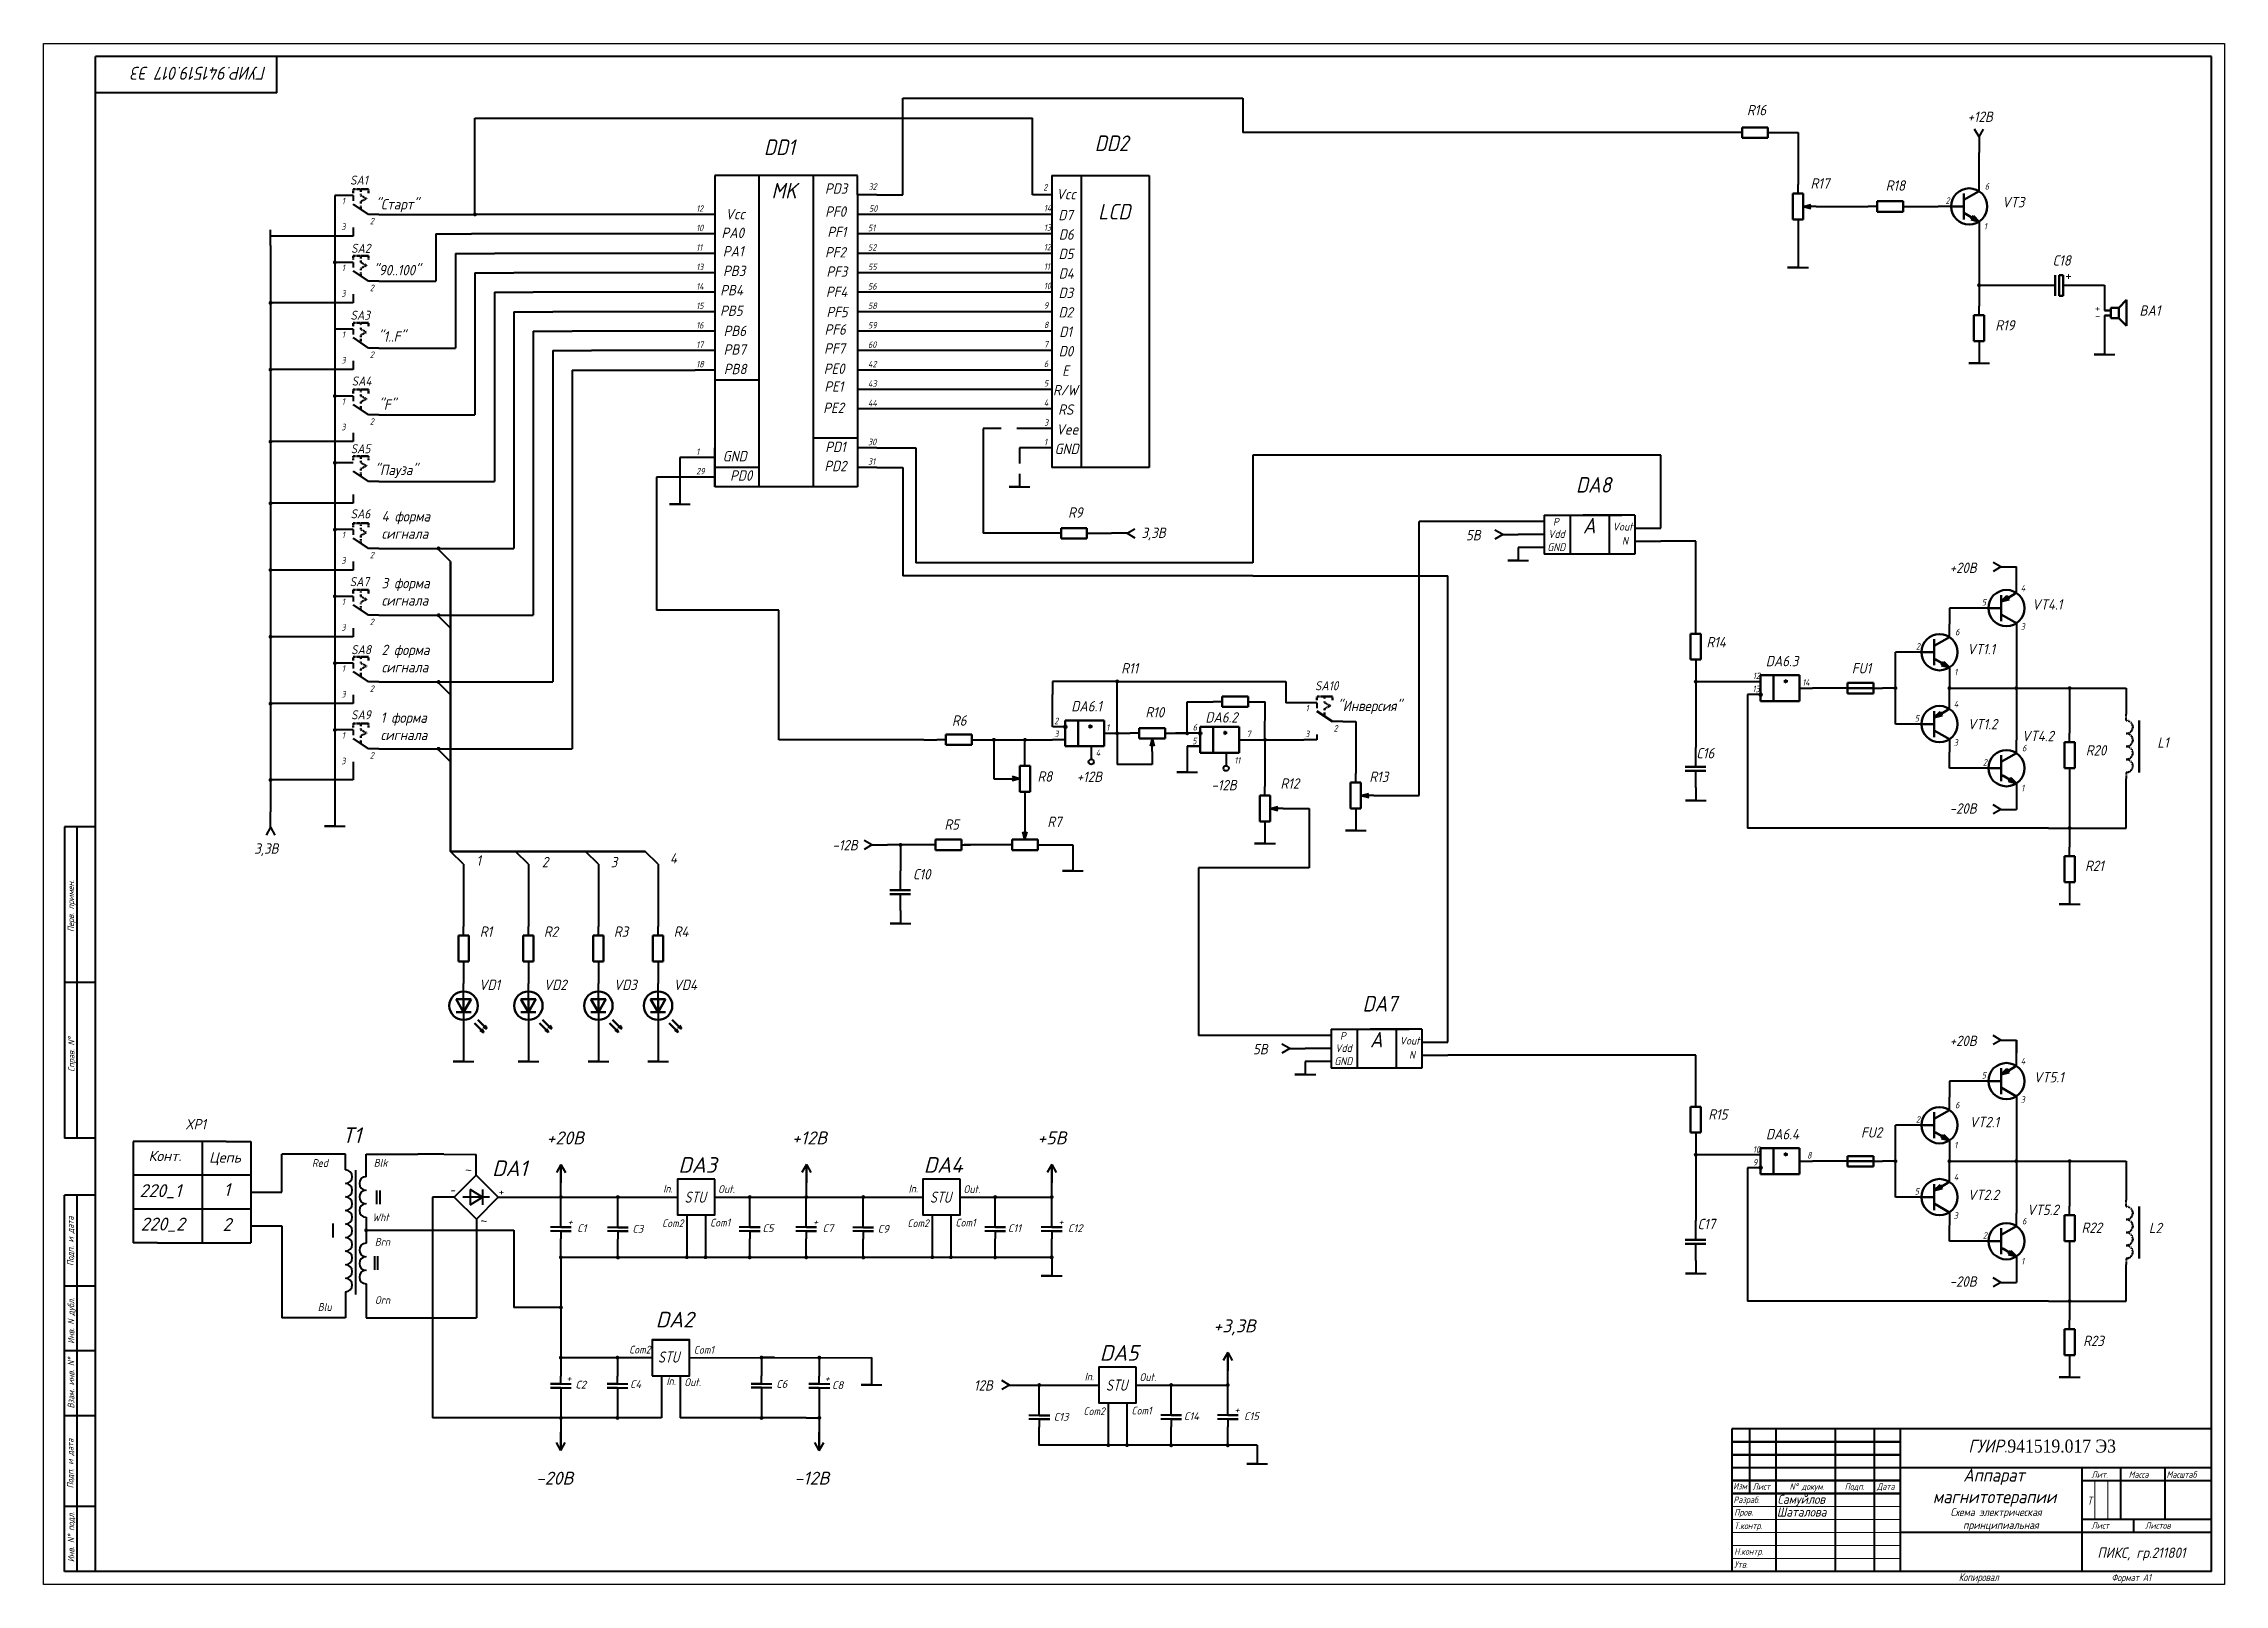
# Model space of a CAD drawing. Header units: millimetres. Extents: x 855 to 1696, y -600 to -6.
import ezdxf

# ---------------------------------------------------------------- set-up
doc = ezdxf.new("R2010")
doc.units = ezdxf.units.MM
doc.header["$LTSCALE"] = 0.5
for name, pattern in [('ACAD_ISO03W100', [30, 12, -18]), ('HIDDEN2', [0.1875, 0.125, -0.0625]), ('ОСЕВАЯ', [50.8, 31.75, -6.35, 6.35, -6.35])]:
    doc.linetypes.add(name, pattern=pattern)
doc.layers.get('0').update_dxf_attribs({"lineweight": 60})
doc.layers.get('Defpoints').update_dxf_attribs({"color": 5})
doc.layers.add('3-размеры', color=6, linetype='Continuous')
doc.layers.add('KONTUR', color=7, linetype='Continuous')
doc.layers.add('4-текст', color=7, linetype='Continuous', true_color=0x00ad00)
for name, color, linetype, lineweight in [('Основная', 7, 'Continuous', 40), ('текст', 7, 'Continuous', 30), ('тонкая', 7, 'Continuous', 20)]:
    doc.layers.add(name, color=color, linetype=linetype, lineweight=lineweight)
doc.styles.add('RUS', font='TXT.SHX', dxfattribs={"height": 3})
doc.styles.get("Standard").update_dxf_attribs({"font": 'isocpeui.ttf', "width": 0.9})
doc.styles.add('стиль1', font='romans.shx', dxfattribs={"width": 0.75, "oblique": 15, "height": 3.5})

msp = doc.modelspace()

# ---------------------------------------------------------------- texts
at = {"layer": '3-размеры', "insert": (1106.54, -162.36), "char_height": 2.5, "width": 1.6388, "attachment_point": 1}
msp.add_mtext('1', dxfattribs=at)
at = {"layer": '4-текст', "width": 0.9}
msp.add_text('ГУИР.941519.017 Э3', height=5, rotation=180, dxfattribs=at).set_placement((940.85, -15.21))
at = {"layer": '4-текст'}
msp.add_text('Т1', height=6, dxfattribs=at).set_placement((970.13, -430.12))
at = {"layer": '4-текст', "lineweight": -3, "width": 0.9}
for s, p in [('Шаталова', (1523.3, -574.13)), ('Самуйлов', (1523.53, -569.24))]:
    msp.add_text(s, height=3.5, dxfattribs=at).set_placement(p)
at = {"layer": '4-текст', "width": 0.9}
msp.add_text('ПИКС, гр.211801', height=4, dxfattribs=at).set_placement((1646.9, -590.08))
at = {"layer": '4-текст'}
for s, insert, char_height, width, attachment_point in [('\\pi5.0305;R16', (1506.74, -29.91), 4, 17.25, 1), ('\\pi3.6709;+12В{\\L }', (1593.15, -32.48), 4, 17.25, 1), ('\\pi2.2146;DD2', (1258.02, -41.69), 6, 17.25, 1), ('\\pi2.6523;DD1', (1130.01, -43.23), 6, 17.25, 1), ('SA1', (973.03, -57.16), 3.5, 3.5988, 1), ('\\pi4.8436;R17', (1531.45, -58.18), 4, 17.25, 1), ('1', (971.04, -65.71), 2.5, 1.6388, 3), ('"Старт"', (982.9, -66.21), 4, 3.5988, 1), ('\\pi3.7896;MK ', (1131.79, -59.99), 6, 17.25, 1), ('32', (1172.99, -60.16), 2.5, 1.6388, 1), ('2', (1240.41, -60.43), 2.5, 1.6388, 1), ('\\pi5.235;Vcc{\\L }', (1240.23, -62.34), 4, 17.25, 1), ('\\pi4.9241;R18', (1560.34, -58.99), 4, 17.25, 1), ('2', (1588.36, -65.55), 2.5, 1.6388, 1), ('6', (1603.49, -60.05), 2.5, 1.6388, 1), ('VT3', (1610.17, -65.4), 4, 5.6815, 1), ('3', (971.3, -75.61), 2.5, 1.6388, 3), ('2', (982.24, -73.47), 2.5, 1.6388, 3), ('12', (1106.54, -68.61), 2.5, 1.6388, 1), ('\\pi5.235;Vcc', (1112.6, -70.01), 4, 17.25, 1), ('\\pi4.6146;PF0{\\L }', (1151.69, -69.03), 4, 17.25, 1), ('50', (1173.2, -68.61), 2.5, 1.6388, 1), ('14', (1240.62, -68.47), 2.5, 1.6388, 1), ('\\pi5.7614;D7{\\L }', (1240.44, -70.37), 4, 17.25, 1), ('\\pi2.4927;LCD ', (1259.07, -68.08), 6, 17.25, 1), ('1', (1603.13, -75.46), 2.5, 1.6388, 1), ('SA2', (973.44, -83.45), 3.5, 3.5988, 1), ('10', (1106.54, -76.11), 2.5, 1.6388, 1), ('11', (1106.54, -83.61), 2.5, 1.6388, 1), ('\\pi4.2423;PA0{\\L }', (1112.07, -77.23), 4, 17.25, 1), ('51', (1172.78, -76.11), 2.5, 1.6388, 1), ('52', (1172.78, -83.61), 2.5, 1.6388, 1), ('13', (1240.62, -75.97), 2.5, 1.6388, 1), ('12', (1240.62, -83.47), 2.5, 1.6388, 1), ('\\pi5.9482;D6{\\L }', (1240.44, -77.87), 4, 17.25, 1), ('1', (971.04, -91.46), 2.5, 1.6388, 3), ('"90..100"', (982.1, -91.61), 4, 3.5988, 1), ('13', (1106.54, -91.11), 2.5, 1.6388, 1), ('\\pi4.3064;PА1', (1112.54, -84.34), 4, 17.25, 1), ('\\pi4.3664;PB3', (1112.54, -91.9), 4, 17.25, 1), ('55', (1172.78, -91.11), 2.5, 1.6388, 1), ('11', (1240.62, -90.97), 2.5, 1.6388, 1), ('\\pi5.8541;D5{\\L }', (1240.44, -85.37), 4, 17.25, 1), ('\\pi4.9282;С18{\\L }', (1624.8, -87.87), 4, 17.25, 1), ('2', (982.24, -99.22), 2.5, 1.6388, 3), ('14', (1106.54, -98.61), 2.5, 1.6388, 1), ('\\pi4.4346;PB4{\\L }', (1111.4, -99.35), 4, 17.25, 1), ('56', (1172.78, -98.61), 2.5, 1.6388, 1), ('10', (1240.62, -98.47), 2.5, 1.6388, 1), ('\\pi5.8432;D3', (1240.44, -100.37), 4, 17.25, 1), ('\\pi5.9114;D4 ', (1240.44, -92.87), 4, 17.25, 1), ('3', (971.3, -101.36), 2.5, 1.6388, 3), ('SA3', (973.2, -109.24), 3.5, 3.5988, 1), ('15', (1106.54, -106.11), 2.5, 1.6388, 1), ('\\pi4.3773;PB5{\\L }', (1111.4, -107.25), 4, 17.25, 1), ('58', (1172.78, -106.11), 2.5, 1.6388, 1), ('9', (1240.62, -105.97), 2.5, 1.6388, 1), ('\\pi5.8418;D2 ', (1240.44, -107.87), 4, 17.25, 1), ('\\pi4.4646;BA1', (1658.66, -107.2), 4, 17.25, 1), ('1', (971.04, -117.21), 2.5, 1.6388, 3), ('"1..F"', (983.88, -117.18), 4, 3.5988, 1), ('16', (1106.54, -113.61), 2.5, 1.6388, 1), ('\\pi4.4714;PB6{\\L }', (1112.65, -115.04), 4, 17.25, 1), ('59', (1172.78, -113.61), 2.5, 1.6388, 1), ('8', (1240.62, -113.47), 2.5, 1.6388, 1), ('\\pi6.1336;D1 ', (1240.44, -115.37), 4, 17.25, 1), ('\\pi4.9268;R19', (1602.62, -112.89), 4, 17.25, 1), ('2', (982.24, -124.97), 2.5, 1.6388, 3), ('17', (1106.54, -121.11), 2.5, 1.6388, 1), ('\\pi4.2846;PB7{\\L }', (1112.85, -122.23), 4, 17.25, 1), ('60', (1172.78, -121.11), 2.5, 1.6388, 1), ('7', (1240.62, -120.97), 2.5, 1.6388, 1), ('\\pi5.9059;D0{\\L }', (1240.44, -122.87), 4, 17.25, 1), ('3', (971.3, -127.11), 2.5, 1.6388, 3), ('18', (1106.54, -128.61), 2.5, 1.6388, 1), ('\\pi4.365;PB8{\\L }', (1112.85, -129.73), 4, 17.25, 1), ('42', (1172.78, -128.61), 2.5, 1.6388, 1), ('6', (1240.62, -128.47), 2.5, 1.6388, 1), ('\\pi7.2518;E{\\L }', (1240.44, -130.37), 4, 17.25, 1), ('1', (971.04, -142.96), 2.5, 1.6388, 3), ('SA4', (973.65, -134.61), 3.5, 3.5988, 1), ('"F"', (984.04, -143.47), 4, 3.5988, 1), ('43', (1172.78, -136.11), 2.5, 1.6388, 1), ('5', (1240.62, -135.97), 2.5, 1.6388, 1), ('\\pi3.7227;R/W{\\L }', (1240.44, -137.87), 4, 17.25, 1), ('2', (982.24, -150.72), 2.5, 1.6388, 3), ('44', (1172.78, -143.61), 2.5, 1.6388, 1), ('3', (1240.7, -151.11), 2.5, 1.6388, 1), ('4', (1240.62, -143.47), 2.5, 1.6388, 1), ('\\pi5.7055;RS{\\L }', (1240.44, -145.37), 4, 17.25, 1), ('3', (971.3, -152.86), 2.5, 1.6388, 3), ('3', (971.3, -152.86), 2.5, 1.6388, 3), ('\\pi4.6568;PD1{\\L }', (1151.68, -159.75), 4, 17.25, 1), ('30', (1172.79, -158.61), 2.5, 1.6388, 1), ('1', (1240.7, -158.61), 2.5, 1.6388, 1), ('\\pi4.9446;Vee{\\L }', (1240.51, -153.01), 4, 17.25, 1), ('SA5', (973.28, -160.72), 3.5, 3.5988, 1), ('"Пауза"', (982.55, -168.65), 4, 3.5988, 1), ('\\pi4.2641;GND', (1112.51, -163.34), 4, 17.25, 1), ('\\pi4.365;PD2{\\L }', (1151.61, -167.12), 4, 17.25, 1), ('31', (1172.79, -166.11), 2.5, 1.6388, 1), ('\\pi4.2641;GND{\\L }', (1240.51, -160.51), 4, 17.25, 1), ('29', (1106.54, -169.86), 2.5, 1.6388, 1), ('\\pi4.4291;PD0{\\L }', (1115.21, -170.79), 4, 17.25, 1), ('\\pi1.9343;DA8', (1443.89, -173.38), 6, 17.25, 1), ('SA6', (973.24, -185.81), 3.5, 3.5988, 1), ('4 форма сигнала ', (985.23, -186.52), 4, 23.3297, 1), ('\\pi5.8582;R9', (1244.1, -185.06), 4, 17.25, 1), ('\\pi3.8073;3,3В{\\L }', (1274.47, -192.86), 4, 17.25, 1), ('\\pi5.3877;P{\\L }', (1431.57, -189.14), 3, 12.9375, 1), ('\\pi6.6777;A ', (1441.83, -189.1), 6, 17.25, 1), ('\\pi2.8084;Vout{\\L }', (1457.18, -191), 3, 12.9375, 1), ('1', (971.04, -194.46), 2.5, 1.6388, 3), ('1', (971.04, -194.46), 2.5, 1.6388, 3), ('\\pi5.775;5В{\\L }', (1397.65, -193.77), 4, 17.25, 1), ('\\pi3.1981;GND{\\L }', (1431.58, -198.89), 3, 12.9375, 1), ('\\pi3.5386;Vdd{\\L }', (1431.57, -193.84), 3, 12.9375, 1), ('\\pi5.309;N{\\L }', (1458.26, -196.44), 3, 12.9375, 1), ('3', (971.3, -204.36), 2.5, 1.6388, 3), ('3', (971.3, -204.36), 2.5, 1.6388, 3), ('2', (982.24, -202.22), 2.5, 1.6388, 3), ('2', (982.24, -202.22), 2.5, 1.6388, 3), ('\\pi3.3614;+20В{\\L }', (1586.58, -206.38), 4, 17.25, 1), ('SA7', (972.88, -211.97), 3.5, 3.5988, 1), ('3 форма сигнала ', (985.23, -212.27), 4, 21.0478, 1), ('4', (1617.34, -214.95), 2.5, 1.6388, 1), ('1', (971.04, -220.21), 2.5, 1.6388, 3), ('1', (971.04, -220.21), 2.5, 1.6388, 3), ('5', (1602.31, -220.39), 2.5, 1.6388, 1), ('\\pi2.8568;VT4.1', (1618.88, -220.5), 4, 17.25, 1), ('3', (971.3, -230.11), 2.5, 1.6388, 3), ('2', (982.24, -227.97), 2.5, 1.6388, 3), ('2', (982.24, -227.97), 2.5, 1.6388, 3), ('\\pi4.9936;R14{\\L }', (1491.16, -235.03), 4, 17.25, 1), ('6', (1592.06, -231.89), 2.5, 1.6388, 1), ('3', (1617.29, -229.77), 2.5, 1.6388, 1), ('SA8', (973.46, -238.18), 3.5, 3.5988, 1), ('2 форма сигнала ', (985.23, -238.02), 4, 19.9559, 1), ('\\pi2.3018;DA6.3{\\L }', (1516.73, -242.33), 4, 17.25, 1), ('2', (1576.93, -237.39), 2.5, 1.6388, 1), ('VT1.1', (1596.73, -237.71), 4, 8.4935, 1), ('1', (971.04, -245.96), 2.5, 1.6388, 3), ('\\pi5.2159;R11{\\L }', (1265.24, -245.11), 4, 17.25, 1), ('SA10', (1345.15, -252.1), 3.5, 3.5988, 1), ('12', (1514.04, -248.76), 2.5, 1.6388, 1), ('14', (1533.07, -251.34), 2.5, 1.6388, 1), ('\\pi4.8423;FU1', (1547.36, -245.1), 4, 17.25, 1), ('1', (1591.7, -247.3), 2.5, 1.6388, 1), ('3', (971.3, -255.86), 2.5, 1.6388, 3), ('2', (982.24, -253.72), 2.5, 1.6388, 3), ('\\pi2.5923;DA6.1{\\L }', (1248.6, -259.74), 4, 17.25, 1), ('\\pi-4.1618;"Инверсия"', (1357.97, -259.61), 4, 17.25, 1), ('13', (1513.88, -253.84), 2.5, 1.6388, 1), ('4', (1591.51, -259.67), 2.5, 1.6388, 1), ('SA9', (973.43, -263.29), 3.5, 3.5988, 1), ('1 форма сигнала ', (984.86, -264.14), 4, 23.0929, 1), ('\\pi5.9618;R6{\\L }', (1199.23, -265.25), 4, 17.25, 1), ('2', (1244.64, -266.16), 2.5, 1.6388, 1), ('1', (1264.64, -268.66), 2.5, 1.6388, 1), ('\\pi4.9882;R10{\\L }', (1274.78, -262.07), 4, 17.25, 1), ('6', (1298.02, -268.61), 2.5, 1.6388, 1), ('\\pi2.3005;DA6.2{\\L }', (1300.6, -264.03), 4, 17.25, 1), ('1', (1342.73, -261.25), 2.5, 1.6388, 3), ('2', (1353.93, -269.01), 2.5, 1.6388, 3), ('5', (1576.49, -265.12), 2.5, 1.6388, 1), ('VT1.2', (1596.9, -266.66), 4, 8.4935, 1), ('1', (971.04, -271.71), 2.5, 1.6388, 3), ('3', (1244.64, -271.16), 2.5, 1.6388, 1), ('7', (1318.8, -271.17), 2.5, 1.6388, 1), ('3', (1342.99, -271.15), 2.5, 1.6388, 3), ('3', (1591.46, -274.5), 2.5, 1.6388, 1), ('6', (1617.88, -276.61), 2.5, 1.6388, 1), ('VT4.2', (1617.82, -271.22), 4, 8.4935, 1), ('\\pi4.6146;R20{\\L }', (1637.82, -276.74), 4, 17.25, 1), ('\\pi6.3191;L1', (1663.68, -273.76), 4, 17.25, 1), ('3', (971.3, -281.61), 2.5, 1.6388, 3), ('2', (982.24, -279.47), 2.5, 1.6388, 3), ('4', (1260.61, -278.44), 2.5, 1.6388, 1), ('11', (1314.04, -281.37), 2.5, 1.6388, 1), ('\\pi5.0346;С16{\\L }', (1487.3, -277.85), 4, 17.25, 1), ('2', (1602.75, -282.12), 2.5, 1.6388, 1), ('\\pi5.8555;R8{\\L }', (1232.3, -286.82), 4, 17.25, 1), ('\\pi3.6709;+12В{\\L }', (1249.64, -286.93), 4, 17.25, 1), ('\\pi3.6477;-12В{\\L }', (1301.59, -290.16), 4, 17.25, 1), ('\\pi4.9241;R12{\\L }', (1326.93, -289.54), 4, 17.25, 1), ('\\pi4.9255;R13', (1361.22, -286.92), 4, 17.25, 1), ('1', (1617.52, -292.03), 2.5, 1.6388, 1), ('\\pi3.3382;-20В{\\L }', (1586.58, -303.17), 4, 17.25, 7), ('\\pi5.8677;R5{\\L }', (1196.4, -305.35), 4, 17.25, 1), ('\\pi5.775;R7{\\L }', (1236.19, -304.28), 4, 17.25, 1), ('\\pi3.8073;3,3В{\\L }', (932.32, -314.61), 4, 17.25, 1), ('1', (1021.75, -319.21), 4, 3.5988, 1), ('4', (1096.42, -318.39), 4, 3.5988, 1), ('\\pi3.6477;-12В{\\L }', (1155.44, -313.31), 4, 17.25, 1), ('2', (1047.05, -319.82), 4, 3.5988, 1), ('3', (1073.57, -319.82), 4, 3.5988, 1), ('\\pi4.9923;С10{\\L }', (1185.23, -324.51), 4, 17.25, 1), ('\\pi4.8423;R21', (1637.31, -321.27), 4, 17.25, 1), ('\\pi6.1473;R1{\\L }', (1016.95, -346.64), 4, 17.25, 1), ('\\pi5.8555;R2{\\L }', (1041.95, -346.64), 4, 17.25, 1), ('\\pi5.8568;R3{\\L }', (1068.95, -346.64), 4, 17.25, 1), ('\\pi5.925;R4{\\L }', (1091.95, -346.64), 4, 17.25, 1), ('VD1', (1022.79, -367.15), 4, 5.6815, 1), ('VD2', (1047.79, -367.15), 4, 5.6815, 1), ('VD3', (1074.79, -367.15), 4, 5.6815, 1), ('VD4', (1097.79, -367.15), 4, 5.6815, 1), ('\\pi1.8136;DA7', (1361.71, -373.44), 6, 17.25, 1), ('\\pi5.775;5В{\\L }', (1315.52, -391.95), 4, 17.25, 1), ('\\pi3.5386;Vdd{\\L }', (1349.44, -392.02), 3, 12.9375, 1), ('\\pi5.3877;P{\\L }', (1349.44, -387.32), 3, 12.9375, 1), ('\\pi6.6777;A ', (1359.7, -387.29), 6, 17.25, 1), ('\\pi2.8084;Vout{\\L }', (1375.05, -389.18), 3, 12.9375, 1), ('\\pi5.309;N{\\L }', (1376.13, -394.63), 3, 12.9375, 1), ('\\pi3.3614;+20В{\\L }', (1586.58, -388.75), 4, 17.25, 1), ('\\pi3.1981;GND{\\L }', (1349.45, -397.07), 3, 12.9375, 1), ('5', (1602.31, -402.76), 2.5, 1.6388, 1), ('4', (1617.34, -397.32), 2.5, 1.6388, 1), ('\\pi3.0423;VT5.1', (1619.32, -402.79), 4, 17.25, 1), ('\\pi4.9364;R15', (1491.93, -417.1), 4, 17.25, 1), ('2', (1576.93, -419.76), 2.5, 1.6388, 1), ('6', (1592.06, -414.26), 2.5, 1.6388, 1), ('VT2.1', (1597.59, -420.05), 4, 8.4935, 1), ('3', (1617.29, -412.14), 2.5, 1.6388, 1), ('\\pi4.4714;XP1{\\L }', (905.03, -420.9), 4, 17.25, 1), ('\\pi2.37;DA6.4{\\L }', (1516.73, -424.7), 4, 17.25, 1), ('\\pi4.5505;FU2', (1551.19, -424.05), 4, 17.25, 1), ('9', (1514.06, -436.34), 2.5, 1.6388, 1), ('10', (1514.06, -431.34), 2.5, 1.6388, 1), ('8', (1534.93, -433.63), 2.5, 1.6388, 1), ('1', (1591.7, -429.67), 2.5, 1.6388, 1), ('4', (1591.51, -442.04), 2.5, 1.6388, 1), ('5', (1576.49, -447.49), 2.5, 1.6388, 1), ('VT2.2', (1596.92, -448.14), 4, 8.4935, 1), ('VT5.2', (1619.79, -453.89), 4, 8.4935, 1), ('\\pi4.8477;С17{\\L }', (1487.96, -459.36), 4, 17.25, 1), ('3', (1591.46, -456.87), 2.5, 1.6388, 1), ('6', (1617.88, -458.98), 2.5, 1.6388, 1), ('\\pi4.5505;R22{\\L }', (1636.25, -460.79), 4, 17.25, 1), ('\\pi6.0273;L2', (1660.73, -460.88), 4, 17.25, 1), ('2', (1602.75, -464.49), 2.5, 1.6388, 1), ('1', (1617.52, -474.4), 2.5, 1.6388, 1), ('\\pi3.3382;-20В{\\L }', (1586.58, -485.54), 4, 17.25, 7), ('\\pi4.5518;R23', (1636.87, -504.42), 4, 17.25, 1), ('\\pi5.1641;12В{\\L }', (1208.48, -521.57), 4, 17.25, 1), ('ГУИР.{\\fTimes New Roman|b0|i0|c0|p16;941519\\fTimes New Roman|b0|i0|c204|p16;.017 Э3\\fTimes New Roman|b0|i0|c0|p16;\\P} ', (1597.13, -544.47), 5, 76.3777, 1), ('\\pi-11.251;Аппарат \\P\\pi-22.978;магнитотерапии ', (1606.43, -555.66), 5, 2.75, 1), ('\\pi6.3973;Схема электрическая \\P\\pi11.226;принципиальная', (1583.88, -570.92), 3, 50.5578, 1), ('\\pi24.444;Т', (1618.56, -566.51), 3, 50.5578, 1)]:
    msp.add_mtext(s, dxfattribs=dict(at, insert=insert, char_height=char_height, width=width, attachment_point=attachment_point))
at = {"layer": '4-текст', "insert": (1297.81, -273.89), "char_height": 2.5, "attachment_point": 1}
msp.add_mtext('5', dxfattribs=at)
at = {"layer": '4-текст', "ltscale": 0.35, "char_height": 3, "width": 11.4715, "attachment_point": 1}
for s, insert in [(' Red', (956.66, -436.33)), ('Blk', (982.2, -436.31)), ('Wht', (981.67, -457.27)), ('Brn', (982.62, -466.77)), ('Blu', (960.62, -491.85)), ('Orn', (982.62, -489.18))]:
    msp.add_mtext(s, dxfattribs=dict(at, insert=insert))
at = {"layer": 'Defpoints', "style": 'стиль1', "oblique": 15, "width": 0.75}
msp.add_text('Формат А1', height=2.75, dxfattribs=at).set_placement((1652.34, -599.04))
at = {"layer": 'Основная'}
for s, height, p in [('Конт.', 4, (895.33, -437.11)), ('Цепь', 4, (918.68, -437.66)), ('DА1', 6, (1027.85, -442.86)), ('1', 5, (924.32, -450.61)), ('220_1', 5, (891.84, -451)), ('220_2', 5, (892.29, -463.88)), ('2', 5, (923.88, -464.04)), ('С1', 3, (1060.71, -464.48)), ('С3', 3, (1082, -464.73)), ('С5', 3, (1132.19, -464.48)), ('С7', 3, (1155.35, -464.48)), ('С9', 3, (1176.63, -464.73)), ('С11', 3, (1226.82, -464.48)), ('С12', 3, (1249.98, -464.48)), ('С2', 3, (1060.04, -524.79)), ('С4', 3, (1081.09, -524.58)), ('С6', 3, (1137.48, -524.54)), ('С8', 3, (1158.99, -524.97)), ('С13', 3, (1244.51, -537.2)), ('С14', 3, (1294.7, -536.95)), ('С15', 3, (1317.86, -536.95))]:
    msp.add_text(s, height=height, dxfattribs=at).set_placement(p)
at = {"layer": 'Основная', "style": 'стиль1', "oblique": 15, "width": 0.75}
for p in [(1102.03, -453.16), (1196.66, -453.16), (1091.78, -514.8), (1264.54, -525.63)]:
    msp.add_text('STU', height=4.32, dxfattribs=at).set_placement(p)
at = {"layer": 'Основная', "char_height": 4, "width": 5.985, "attachment_point": 1}
for s, insert in [('PD3', (1156.22, -60.17)), ('PF1', (1157.12, -76.91)), ('PF2', (1156.23, -84.73)), ('PF3', (1156.76, -92.19)), ('PF4', (1156.6, -99.95)), ('PF5', (1156.78, -107.76)), ('PF6', (1156.07, -114.51)), ('PF7', (1155.89, -121.79)), ('PE0', (1155.76, -129.61)), ('PE1', (1155.98, -136.48)), ('PE2', (1155.54, -144.69))]:
    msp.add_mtext(s, dxfattribs=dict(at, insert=insert))
at = {"layer": 'Основная', "ltscale": 0.35, "char_height": 3, "width": 11.4715, "attachment_point": 1, "style": 'RUS'}
for s, insert in [(' +', (1643.36, -106.73)), (' -', (1643.36, -109.77)), (' {\\fArial|b0|i0|c204|p34;\\H1.083x;\\C256;~}', (1014.85, -438.98)), (' -', (1009.12, -446.76)), (' +', (1027.81, -447.42)), (' {\\fArial|b0|i0|c204|p34;\\H1.083x;\\C256;~}', (1020.76, -458.56))]:
    msp.add_mtext(s, dxfattribs=dict(at, insert=insert))
at = {"layer": 'Основная', "ltscale": 0.35, "char_height": 3, "attachment_point": 1}
for s, insert, width in [('In.', (1093.82, -446.23), 11.4715), (' Out.', (1113.25, -446.42), 14.5897), ('In.', (1188.46, -446.23), 11.4715), (' Out.', (1207.89, -446.42), 14.5897), ('Com2', (1093.38, -459.57), 11.4715), ('Com1', (1111.89, -459.33), 11.4715), ('Com2', (1188.01, -459.57), 11.4715), ('Com1', (1206.53, -459.33), 11.4715), ('Com2', (1080.67, -508.29), 11.4715), ('Com1', (1105.62, -508.36), 11.4715), ('In.', (1095.08, -520.41), 11.4715), (' Out.', (1100.21, -520.84), 14.5897), ('In.', (1256.33, -518.7), 11.4715), (' Out.', (1275.76, -518.88), 14.5897), ('Com2', (1255.89, -532.04), 11.4715), ('Com1', (1274.41, -531.8), 11.4715)]:
    msp.add_mtext(s, dxfattribs=dict(at, insert=insert, width=width))
at = {"layer": 'текст', "style": 'стиль1', "oblique": 15, "width": 0.75}
for s, p in [('Перв. примен.', (866.63, -348.77)), ('Справ. N%%d', (866.79, -402.66)), ('Подп. и дата', (866.45, -477.52)), ('Инв. N дубл.', (866.7, -507.54)), ('Взам. инв. N%%d', (866.7, -532.47)), ('Подп. и дата', (866.4, -563.25)), ('Инв. N%%d подл.', (866.7, -591.72))]:
    msp.add_text(s, height=2.5, rotation=90, dxfattribs=at).set_placement(p)
at = {"layer": 'текст'}
for s, height, p in [('+20В', 5, (1048.81, -430.66)), ('+12В', 5, (1143.45, -430.66)), ('+5В', 5, (1238.09, -430.66)), ('DА3', 6, (1099.65, -441.57)), ('DА4', 6, (1194.29, -441.57)), ('DА2', 6, (1090.91, -501.2)), ('+3,3В', 5, (1305.96, -503.13)), ('DА5', 6, (1262.17, -514.04)), ('-20В', 5, (1044.71, -561.85)), ('-12В', 5, (1144.36, -561.85))]:
    msp.add_text(s, height=height, dxfattribs=at).set_placement(p)
for p in [(1059.56, -459.56), (1154.2, -459.56), (1248.83, -459.56), (1059.06, -519.92), (1158.72, -519.92), (1316.71, -532.03)]:
    msp.add_text('+', height=3, rotation=180, dxfattribs=at).set_placement(p)
at = {"layer": 'текст', "style": 'стиль1', "oblique": 15, "width": 0.75}
for s, height, p in [('Изм', 2.5, (1506.43, -563.67)), ('Лист', 2.5, (1513.9, -563.82)), ('N%%d докум. ', 2.5, (1528.19, -563.82)), ('Подп.', 2.5, (1549.44, -563.82)), ('Дата', 2.5, (1561.89, -563.82)), ('Лит.', 2.5, (1644.6, -559.22)), ('Масса', 2.5, (1658.97, -559.22)), ('Масштаб', 2.5, (1673.57, -559.22)), ('Разраб.', 2.5, (1506.54, -568.93)), ('Пров.', 2.5, (1506.84, -573.76)), ('Т.контр.', 2.5, (1506.84, -578.95)), ('Лист', 2.5, (1644.6, -578.83)), ('Листов', 2.5, (1665.32, -578.83)), ('Н.контр.', 2.5, (1506.84, -588.87)), ('Утв.', 2.5, (1506.84, -593.89)), ('Копировал', 3, (1593.42, -599.04))]:
    msp.add_text(s, height=height, dxfattribs=at).set_placement(p)

# ---------------------------------------------------------------- blocks, each defined once
blk = doc.blocks.new('контакное соединение')
at = {"linetype": 'HIDDEN2'}
for p, q in [((7, 9.75), (4, 9.75)), ((4, 9.75), (10, 9.75)), ((4, 9.75), (4, 8.25)), ((7, 8.75), (7, 9.75)), ((10, 9.75), (10, 8.25)), ((4.75, 6.125), (7, 7.25)), ((7, 5), (4.75, 6.125)), ((7, 7.25), (7, 8)), ((7, 4.25), (7, 5)), ((7, 2), (7, 3.5))]:
    blk.add_line(p, q, dxfattribs=at)
blk.add_line((4, 0), (10, 4))
at = {"layer": 'Основная'}
blk.add_line((0, 0), (4, 0), dxfattribs=at)
blk = doc.blocks.new('резистор')
for p, q in [((3.5, 2), (13.5, 2)), ((3.5, -2), (3.5, 2)), ((13.5, 2), (13.5, -2)), ((13.5, -2), (3.5, -2))]:
    blk.add_line(p, q)
at = {"layer": 'Основная'}
for p, q in [((3.5, 0), (0, 0)), ((13.5, 0), (17, 0))]:
    blk.add_line(p, q, dxfattribs=at)
blk = doc.blocks.new('диод наверно гост')
for p, q in [((-4, 0), (-9, 2.89)), ((-9, 0), (-9, 2.89)), ((-4, 0), (-9, 0)), ((-4, 0), (-9, -2.89)), ((-9, 0), (-9, -2.89)), ((-4, 0), (-4, 2.89)), ((-4, 0), (-4, -2.89))]:
    blk.add_line(p, q)
at = {"layer": 'Основная'}
for p, q in [((-9, 0), (-13, 0)), ((-4, 0), (0, 0))]:
    blk.add_line(p, q, dxfattribs=at)
blk = doc.blocks.new('стп диод')
blk.add_blockref('диод наверно гост', (0, 0))
blk = doc.blocks.new('стп светодиод')
for p, q in [((-1.63, 6.88), (0.48, 8.99)), ((0.49, 9), (-0.85, 8.22)), ((0.49, 9), (-0.29, 7.65)), ((-1.63, 6.88), (-3.04, 5.46)), ((-0.34, 5.66), (-1.76, 4.24)), ((-0.34, 5.66), (1.78, 7.78)), ((1.78, 7.78), (0.43, 7)), ((1.78, 7.78), (1, 6.43))]:
    blk.add_line(p, q)
blk.add_circle((-8.5, 0), 5.5)
at = {"layer": 'Основная'}
for p, q in [((-15, 0), (-17, 0)), ((-2, 0), (0, 0))]:
    blk.add_line(p, q, dxfattribs=at)
blk.add_blockref('стп диод', (-2, 0))
blk = doc.blocks.new('стп земля')
at = {"layer": 'Основная'}
for p, q in [((0, 0), (0, -5)), ((0, -5), (-4, -5)), ((-4, -5), (4, -5))]:
    blk.add_line(p, q, dxfattribs=at)
blk = doc.blocks.new('tochka')
at = {"color": 2, "linetype": 'Continuous', "const_width": 0.75}
blk.add_lwpolyline([(0.375, 0, 1), (-0.375, 0, 1)], format="xyb", close=True, dxfattribs=at)
blk = doc.blocks.new('стп гнездо')
at = {"layer": 'Основная'}
for q in [(-9, 1.73), (-9, -1.73), (0, 0)]:
    blk.add_line((-6, 0), q, dxfattribs=at)
blk = doc.blocks.new('стп ук. стрелка не закрашеная')
at = {"layer": 'Основная'}
for p, q in [((0, 0), (-0.8, 3)), ((0, 5), (0, 0)), ((0, 0), (0.8, 3)), ((0, 0), (0, 3))]:
    blk.add_line(p, q, dxfattribs=at)
blk = doc.blocks.new('стп переменый резистор')
for name, p in [('резистор', (0, 0)), ('стп ук. стрелка не закрашеная', (8.5, 2))]:
    blk.add_blockref(name, p)
blk = doc.blocks.new('стрелка закрашеная 30 градусов')
blk.add_hatch(color=256).paths.add_polyline_path([(0, 0), (0.54, 2), (-0.54, 2)])
for p, q in [((0, 0), (-0.54, 2)), ((-0.54, 2), (0.54, 2)), ((0, 2), (0, 4)), ((0, 0), (0.54, 2))]:
    blk.add_line(p, q)
blk = doc.blocks.new('стп транзистор n-p-n')
for p, q in [((-2.5, 10), (-5.86, 15.82)), ((0, 10), (-5, 10)), ((-5, 10), (-2.5, 10)), ((0, 5), (0, 10)), ((0, 10), (5, 10)), ((2.5, 10), (5.86, 15.82)), ((5, 10), (2.5, 10))]:
    blk.add_line(p, q)
blk.add_circle((0, 12), 7)
at = {"layer": 'Основная'}
for p, q in [((-5.86, 15.82), (-10.86, 15.82)), ((5.86, 15.82), (10.86, 15.82)), ((0, 5), (0, 0))]:
    blk.add_line(p, q, dxfattribs=at)
at = {"xscale": 1.499999999999975, "yscale": 1.499999999999975, "zscale": 1.499999999999975, "rotation": 149.9999999999995}
blk.add_blockref('стрелка закрашеная 30 градусов', (5.86, 15.82), dxfattribs=at)
blk = doc.blocks.new('стп громкоговотель')
for p, q in [((2.5, 0), (0, 0)), ((2.5, 1), (2.5, -3)), ((5.5, 1), (2.5, 1)), ((2.5, 1), (2.5, 0)), ((5.5, 1), (8.5, 4)), ((5.5, -3), (5.5, 1)), ((8.5, -1), (8.5, 4)), ((8.5, 4), (8.5, -6)), ((2.5, -2), (0, -2)), ((2.5, -3), (2.5, -2)), ((2.5, -3), (5.5, -3)), ((8.5, -6), (5.5, -3))]:
    blk.add_line(p, q)
blk = doc.blocks.new('стп С-полярный электролитический')
for p, q in [((-4.12, -7.49), (-4.12, -5.99)), ((3.88, -5.99), (-4.12, -5.99)), ((-4.12, -7.49), (3.88, -7.49)), ((3.88, -7.49), (3.88, -5.99)), ((-4.12, -8.98), (3.88, -8.98))]:
    blk.add_line(p, q)
at = {"layer": 'Основная', "linetype": 'ОСЕВАЯ'}
for p, q in [((0, -6), (0, 0)), ((0, -15.37), (0, -8.99))]:
    blk.add_line(p, q, dxfattribs=at)
at = {"insert": (2.11, -1.48), "char_height": 4, "width": 1.7408, "attachment_point": 1}
blk.add_mtext('{\\fISOCPEUR|b0|i0|c204|p34;+}', dxfattribs=at)
blk = doc.blocks.new('конденсатор')
for p, q in [((-4.12, -7.49), (3.88, -7.49)), ((-4.12, -8.98), (3.88, -8.98))]:
    blk.add_line(p, q)
at = {"layer": 'Основная', "linetype": 'ОСЕВАЯ'}
for p, q in [((0, -7.49), (0, 0)), ((0, -15.37), (0, -8.99))]:
    blk.add_line(p, q, dxfattribs=at)
blk = doc.blocks.new('стп разборное контактное соединение')
at = {"layer": 'Основная'}
blk.add_line((0, 0), (-5, 0), dxfattribs=at)
blk.add_circle((-6, 0), 1, dxfattribs=at)
blk = doc.blocks.new('стп транзистрор p- n- p')
for p, q in [((-2.5, 10), (-5.86, 15.82)), ((0, 10), (-5, 10)), ((-5, 10), (-2.5, 10)), ((0, 5), (0, 10)), ((0, 10), (5, 10)), ((2.5, 10), (5.86, 15.82)), ((5, 10), (2.5, 10))]:
    blk.add_line(p, q)
blk.add_circle((0, 12), 7)
at = {"layer": 'Основная'}
for p, q in [((-5.86, 15.82), (-10.86, 15.82)), ((5.86, 15.82), (10.86, 15.82)), ((0, 5), (0, 0))]:
    blk.add_line(p, q, dxfattribs=at)
at = {"xscale": 1.5, "yscale": 1.5, "zscale": 1.5, "rotation": 30}
blk.add_blockref('стрелка закрашеная 30 градусов', (-2.5, 10), dxfattribs=at)
blk = doc.blocks.new('стп катушка(дросель) с феромагнитным м-проводом')
blk.add_line((2.5, 5), (22.5, 5))
at = {"linetype": 'HIDDEN2'}
for centre in [(5, 0), (10, 0), (15, 0), (20, 0)]:
    blk.add_arc(centre, 2.5, 0, 180, dxfattribs=at)
at = {"layer": 'Основная', "linetype": 'HIDDEN2'}
for p, q in [((2.5, 0), (0, 0)), ((22.5, 0), (25, 0))]:
    blk.add_line(p, q, dxfattribs=at)
blk = doc.blocks.new('A$C43927152')
for p, q in [((9.12, 2.5), (0.58, 2.5)), ((6.86, 2.5), (2.86, 5)), ((2.86, 5), (2.86, 0)), ((2.86, 0), (6.86, 2.5)), ((6.86, 5), (6.86, 0))]:
    blk.add_line(p, q)
blk = doc.blocks.new('A$C5548123D')
blk.add_lwpolyline([(7.05, 14.14), (0, 7.05), (7.09, 0), (14.14, 7.09)], close=True)
blk.add_blockref('A$C43927152', (2.22, 4.57))
blk = doc.blocks.new('Конденсатор постоянный')
at = {"layer": 'Основная'}
for p, q in [((3, 0), (0, 0)), ((3, 0), (3, 4)), ((3, 4), (3, -4)), ((3, 0), (3, 0)), ((4.5, 0), (4.5, 4)), ((4.5, 4), (4.5, -4)), ((4.5, 0), (4.5, 0)), ((4.5, 0), (7.5, 0))]:
    blk.add_line(p, q, dxfattribs=at)
blk = doc.blocks.new('стрелка малая (7-3)')
at = {"layer": 'Основная'}
for p, q in [((0, 0), (3, 1.73)), ((0, 0), (5, 0)), ((0, 0), (3, -1.73)), ((0, 0), (3, 0)), ((5, 0), (7, 0))]:
    blk.add_line(p, q, dxfattribs=at)
blk = doc.blocks.new('земля (не гост)')
at = {"layer": 'Основная'}
for p, q in [((0, 0), (0, -3)), ((0, -3), (-4, -3)), ((-4, -3), (4, -3))]:
    blk.add_line(p, q, dxfattribs=at)

# ---------------------------------------------------------------- linework, layer by layer
for p, q in [((1011.83, -205.89), (1011.83, -317.68)), ((1532.02, -249.77), (1517.02, -249.77)), ((1517.02, -249.77), (1517.02, -257.27)), ((1522.02, -259.77), (1522.02, -249.77)), ((1526.37, -251.63), (1526.37, -252.63)), ((1526.37, -251.63), (1527.37, -252.13)), ((1527.37, -252.13), (1526.37, -252.63)), ((1532.02, -259.77), (1532.02, -249.77)), ((1517.02, -257.27), (1517.02, -259.77)), ((1517.02, -259.77), (1522.02, -259.77)), ((1522.02, -259.77), (1532.02, -259.77)), ((1550.52, -254.77), (1560.52, -254.77)), ((1263.89, -267.18), (1248.89, -267.18)), ((1248.89, -267.18), (1248.89, -274.68)), ((1253.89, -277.18), (1253.89, -267.18)), ((1258.24, -269.04), (1258.24, -270.04)), ((1258.24, -269.04), (1259.24, -269.54)), ((1263.89, -277.18), (1263.89, -267.18)), ((1248.89, -274.68), (1248.89, -277.18)), ((1248.89, -277.18), (1253.89, -277.18)), ((1253.89, -277.18), (1263.89, -277.18)), ((1259.24, -269.54), (1258.24, -270.04)), ((1315.89, -269.68), (1300.89, -269.68)), ((1300.89, -269.68), (1300.89, -277.18)), ((1300.89, -277.18), (1300.89, -279.68)), ((1305.89, -279.68), (1305.89, -269.68)), ((1310.24, -271.54), (1310.24, -272.54)), ((1310.24, -271.54), (1311.24, -272.04)), ((1311.24, -272.04), (1310.24, -272.54)), ((1315.89, -279.68), (1315.89, -269.68)), ((1300.89, -279.68), (1305.89, -279.68)), ((1305.89, -279.68), (1315.89, -279.68)), ((1011.83, -317.68), (1086.83, -317.68)), ((1615.67, -395.42), (1615.67, -390.42)), ((1532.02, -432.14), (1517.02, -432.14)), ((1517.02, -432.14), (1517.02, -439.64)), ((1522.02, -442.14), (1522.02, -432.14)), ((1526.37, -434), (1526.37, -435)), ((1526.37, -434), (1527.37, -434.5)), ((1527.37, -434.5), (1526.37, -435)), ((1532.02, -442.14), (1532.02, -432.14)), ((1550.52, -437.14), (1560.52, -437.14)), ((1517.02, -439.64), (1517.02, -442.14)), ((1517.02, -442.14), (1522.02, -442.14)), ((1522.02, -442.14), (1532.02, -442.14)), ((1570.88, -545.29), (1505.88, -545.29)), ((1570.88, -550.29), (1505.88, -550.29)), ((1570.88, -560.29), (1505.88, -560.29)), ((1570.88, -565.29), (1505.88, -565.29)), ((1640.88, -595.29), (1640.88, -595.29))]:
    msp.add_line(p, q)
for centre in [(1517.02, -257.27), (1248.89, -269.68), (1300.89, -272.18), (1517.02, -439.64)]:
    msp.add_circle(centre, 0.5)
at = {"layer": 'Defpoints'}
for p, q in [((1517.02, -252.27), (1512.02, -252.27)), ((1532.02, -249.77), (1517.02, -249.77)), ((1517.02, -249.77), (1517.02, -257.27)), ((1517.02, -257.27), (1517.02, -252.27)), ((1522.02, -259.77), (1522.02, -249.77)), ((1526.37, -251.63), (1526.37, -252.63)), ((1526.37, -251.63), (1527.37, -252.13)), ((1527.37, -252.13), (1526.37, -252.63)), ((1532.02, -259.77), (1532.02, -249.77)), ((1512.02, -257.27), (1517.02, -257.27)), ((1517.02, -257.27), (1517.02, -259.77)), ((1517.02, -259.77), (1522.02, -259.77)), ((1522.02, -259.77), (1532.02, -259.77)), ((1532.02, -254.77), (1537.02, -254.77)), ((1263.89, -267.18), (1248.89, -267.18)), ((1248.89, -267.18), (1248.89, -274.68)), ((1253.89, -277.18), (1253.89, -267.18)), ((1258.24, -269.04), (1258.24, -270.04)), ((1258.24, -269.04), (1259.24, -269.54)), ((1263.89, -277.18), (1263.89, -267.18)), ((1248.89, -269.68), (1243.89, -269.68)), ((1243.89, -274.68), (1248.89, -274.68)), ((1248.89, -274.68), (1248.89, -269.68)), ((1248.89, -274.68), (1248.89, -269.68)), ((1248.89, -269.68), (1248.89, -274.68)), ((1248.89, -274.68), (1248.89, -277.18)), ((1248.89, -277.18), (1253.89, -277.18)), ((1253.89, -277.18), (1263.89, -277.18)), ((1259.24, -269.54), (1258.24, -270.04)), ((1258.89, -277.18), (1258.89, -282.18)), ((1263.89, -272.18), (1268.89, -272.18)), ((1295.89, -272.18), (1300.89, -272.18)), ((1315.89, -269.68), (1300.89, -269.68)), ((1300.89, -269.68), (1300.89, -277.18)), ((1300.89, -277.18), (1300.89, -272.18)), ((1300.89, -277.18), (1300.89, -272.18)), ((1300.89, -272.18), (1300.89, -277.18)), ((1300.89, -277.18), (1300.89, -279.68)), ((1305.89, -279.68), (1305.89, -269.68)), ((1310.24, -271.54), (1310.24, -272.54)), ((1310.24, -271.54), (1311.24, -272.04)), ((1311.24, -272.04), (1310.24, -272.54)), ((1315.89, -279.68), (1315.89, -269.68)), ((1300.89, -279.68), (1305.89, -279.68)), ((1305.89, -279.68), (1315.89, -279.68)), ((1310.89, -279.68), (1310.89, -284.68)), ((1332.89, -301.18), (1337.89, -301.18)), ((1517.02, -434.64), (1512.02, -434.64)), ((1532.02, -432.14), (1517.02, -432.14)), ((1517.02, -432.14), (1517.02, -439.64)), ((1517.02, -439.64), (1517.02, -434.64)), ((1517.02, -439.64), (1517.02, -434.64)), ((1517.02, -434.64), (1517.02, -439.64)), ((1522.02, -442.14), (1522.02, -432.14)), ((1526.37, -434), (1526.37, -435)), ((1526.37, -434), (1527.37, -434.5)), ((1527.37, -434.5), (1526.37, -435)), ((1532.02, -442.14), (1532.02, -432.14)), ((1532.02, -437.14), (1537.02, -437.14)), ((1512.02, -439.64), (1517.02, -439.64)), ((1517.02, -439.64), (1517.02, -442.14)), ((1517.02, -442.14), (1522.02, -442.14)), ((1522.02, -442.14), (1532.02, -442.14))]:
    msp.add_line(p, q, dxfattribs=at)
for centre in [(1517.02, -257.27), (1248.89, -269.68), (1300.89, -272.18), (1517.02, -439.64)]:
    msp.add_circle(centre, 0.5, dxfattribs=at)
at = {"layer": 'KONTUR'}
for p, q in [((854.88, -600.29), (854.88, -6.29)), ((854.88, -6.29), (1695.88, -6.29)), ((1695.88, -6.29), (1695.88, -600.29)), ((1695.88, -600.29), (854.88, -600.29))]:
    msp.add_line(p, q, dxfattribs=at)
at = {"layer": 'Основная'}
for p, q in [((874.88, -555.29), (874.88, -11.29)), ((1690.88, -11.29), (874.88, -11.29)), ((944.88, -25.29), (944.88, -11.29)), ((1690.88, -595.29), (1690.88, -11.29)), ((944.88, -25.29), (874.88, -25.29)), ((1186.2, -64.64), (1186.2, -27.29)), ((1186.2, -27.29), (1317.36, -27.29)), ((1317.36, -27.29), (1317.36, -40.57)), ((1021.2, -72.14), (1021.2, -35.01)), ((1021.2, -35.01), (1236.2, -35.01)), ((1236.2, -64.64), (1236.2, -35.01)), ((1506.36, -40.57), (1317.36, -40.57)), ((1523.36, -40.57), (1531.46, -40.57)), ((1531.46, -40.57), (1531.46, -60.57)), ((1601.28, -58.21), (1601.28, -48.21)), ((1168.7, -57.14), (1113.7, -57.14)), ((1113.7, -57.14), (1113.7, -64.64)), ((1130.7, -57.14), (1130.7, -147.14)), ((1151.7, -57.14), (1151.7, -147.14)), ((1168.7, -64.64), (1168.7, -57.14)), ((1243.7, -57.14), (1243.7, -169.64)), ((1243.7, -57.14), (1243.7, -64.64)), ((1243.7, -57.14), (1254.95, -57.14)), ((1254.95, -57.14), (1269.95, -57.14)), ((1254.95, -57.14), (1254.95, -169.64)), ((1269.95, -57.14), (1281.2, -57.14)), ((1281.2, -57.14), (1281.2, -169.64)), ((969.2, -64.89), (967.2, -64.89)), ((967.2, -64.89), (967.2, -277.28)), ((974.2, -64.89), (969.2, -64.89)), ((974.2, -64.89), (974.2, -66.89)), ((1113.7, -64.64), (1113.7, -147.14)), ((1113.7, -64.64), (1113.7, -72.14)), ((1168.7, -64.64), (1168.7, -147.14)), ((1168.7, -64.64), (1168.7, -72.14)), ((1176.2, -64.64), (1168.7, -64.64)), ((1176.2, -64.64), (1186.2, -64.64)), ((1243.7, -64.64), (1236.2, -64.64)), ((1243.7, -64.64), (1243.7, -72.14)), ((984.2, -72.14), (986.2, -72.14)), ((986.2, -72.14), (991.2, -72.14)), ((991.2, -72.14), (1021.2, -72.14)), ((1106.2, -72.14), (1021.2, -72.14)), ((1113.7, -72.14), (1106.2, -72.14)), ((1113.7, -72.14), (1113.7, -79.64)), ((1168.7, -72.14), (1168.7, -79.64)), ((1176.2, -72.14), (1168.7, -72.14)), ((1196.2, -72.14), (1176.2, -72.14)), ((1236.2, -72.14), (1196.2, -72.14)), ((1243.7, -72.14), (1236.2, -72.14)), ((1243.7, -72.14), (1243.7, -79.64)), ((1538.46, -69.07), (1558.46, -69.07)), ((1575.46, -69.07), (1585.46, -69.07)), ((942.38, -84.14), (942.38, -78.11)), ((974.2, -80.48), (942.38, -80.48)), ((974.2, -77.14), (974.2, -79.14)), ((974.2, -79.14), (974.2, -80.48)), ((1006.2, -79.64), (1019.94, -79.64)), ((1006.2, -79.64), (1006.2, -97.89)), ((1006.2, -79.64), (1013.7, -79.64)), ((1106.2, -79.64), (1019.94, -79.64)), ((1113.7, -79.64), (1106.2, -79.64)), ((1113.7, -79.64), (1113.7, -87.14)), ((1168.7, -79.64), (1168.7, -87.14)), ((1176.2, -79.64), (1168.7, -79.64)), ((1196.2, -79.64), (1176.2, -79.64)), ((1236.2, -79.64), (1196.2, -79.64)), ((1243.7, -79.64), (1236.2, -79.64)), ((1243.7, -79.64), (1243.7, -87.14)), ((1531.46, -77.57), (1531.46, -82.57)), ((1531.46, -82.57), (1531.46, -87.57)), ((1601.28, -79.93), (1601.28, -96.12)), ((942.38, -84.14), (942.38, -302.39)), ((969.2, -90.64), (967.2, -90.64)), ((967.2, -90.64), (967.2, -114.64)), ((974.2, -90.64), (969.2, -90.64)), ((974.2, -90.64), (974.2, -92.64)), ((1013.7, -87.14), (1028.7, -87.14)), ((1013.7, -87.14), (1013.7, -123.64)), ((1106.2, -87.14), (1028.7, -87.14)), ((1113.7, -87.14), (1106.2, -87.14)), ((1113.7, -87.14), (1113.7, -94.64)), ((1168.7, -87.14), (1168.7, -94.64)), ((1176.2, -87.14), (1168.7, -87.14)), ((1196.2, -87.14), (1176.2, -87.14)), ((1236.2, -87.14), (1196.2, -87.14)), ((1243.7, -87.14), (1236.2, -87.14)), ((1243.7, -87.14), (1243.7, -94.64)), ((984.2, -97.89), (986.2, -97.89)), ((986.2, -97.89), (991.2, -97.89)), ((991.2, -97.89), (1006.2, -97.89)), ((1021.2, -94.64), (1036.2, -94.64)), ((1021.2, -94.64), (1021.2, -149.39)), ((1106.2, -94.64), (1036.2, -94.64)), ((1113.7, -94.64), (1106.2, -94.64)), ((1113.7, -94.64), (1113.7, -102.14)), ((1168.7, -94.64), (1168.7, -102.14)), ((1176.2, -94.64), (1168.7, -94.64)), ((1196.2, -94.64), (1176.2, -94.64)), ((1236.2, -94.64), (1196.2, -94.64)), ((1243.7, -94.64), (1236.2, -94.64)), ((1243.7, -94.64), (1243.7, -102.14)), ((1601.28, -96.12), (1601.28, -107.52)), ((1601.28, -99.42), (1624.28, -99.42)), ((1639.65, -99.42), (1649.65, -99.42)), ((1649.65, -99.42), (1649.65, -101.12)), ((974.2, -106.23), (942.38, -106.23)), ((974.2, -102.89), (974.2, -104.89)), ((974.2, -102.89), (974.2, -106.23)), ((1028.7, -102.14), (1043.7, -102.14)), ((1028.7, -102.14), (1028.7, -175.14)), ((1106.2, -102.14), (1043.7, -102.14)), ((1113.7, -102.14), (1106.2, -102.14)), ((1113.7, -102.14), (1113.7, -109.64)), ((1168.7, -102.14), (1168.7, -109.64)), ((1176.2, -102.14), (1168.7, -102.14)), ((1196.2, -102.14), (1176.2, -102.14)), ((1236.2, -102.14), (1196.2, -102.14)), ((1243.7, -102.14), (1236.2, -102.14)), ((1243.7, -102.14), (1243.7, -109.64)), ((1649.65, -101.12), (1649.65, -109.12)), ((969.2, -116.39), (967.2, -116.39)), ((967.2, -116.39), (967.2, -140.39)), ((974.2, -116.39), (969.2, -116.39)), ((974.2, -116.39), (974.2, -118.39)), ((1036.2, -109.64), (1051.2, -109.64)), ((1036.2, -109.64), (1036.2, -200.89)), ((1043.7, -117.14), (1058.7, -117.14)), ((1043.7, -117.14), (1043.7, -226.64)), ((1106.2, -109.64), (1051.2, -109.64)), ((1106.2, -117.14), (1058.7, -117.14)), ((1113.7, -109.64), (1106.2, -109.64)), ((1113.7, -117.14), (1106.2, -117.14)), ((1113.7, -109.64), (1113.7, -117.14)), ((1113.7, -117.14), (1113.7, -124.64)), ((1168.7, -109.64), (1168.7, -117.14)), ((1176.2, -109.64), (1168.7, -109.64)), ((1168.7, -117.14), (1168.7, -124.64)), ((1176.2, -117.14), (1168.7, -117.14)), ((1196.2, -109.64), (1176.2, -109.64)), ((1196.2, -117.14), (1176.2, -117.14)), ((1236.2, -109.64), (1196.2, -109.64)), ((1236.2, -117.14), (1196.2, -117.14)), ((1243.7, -109.64), (1236.2, -109.64)), ((1243.7, -117.14), (1236.2, -117.14)), ((1243.7, -109.64), (1243.7, -117.14)), ((1243.7, -117.14), (1243.7, -124.64)), ((1649.65, -111.12), (1649.65, -121.12)), ((984.2, -123.64), (986.2, -123.64)), ((986.2, -123.64), (1013.7, -123.64)), ((1051.2, -124.64), (1066.2, -124.64)), ((1051.2, -124.64), (1051.2, -252.39)), ((1106.2, -124.64), (1066.2, -124.64)), ((1113.7, -124.64), (1106.2, -124.64)), ((1113.7, -124.64), (1113.7, -132.14)), ((1168.7, -124.64), (1168.7, -132.14)), ((1176.2, -124.64), (1168.7, -124.64)), ((1196.2, -124.64), (1176.2, -124.64)), ((1236.2, -124.64), (1196.2, -124.64)), ((1243.7, -124.64), (1236.2, -124.64)), ((1243.7, -124.64), (1243.7, -132.14)), ((974.2, -131.98), (942.38, -131.98)), ((974.2, -128.64), (974.2, -130.64)), ((974.2, -128.64), (974.2, -131.98)), ((1058.7, -132.14), (1106.2, -132.14)), ((1058.7, -132.14), (1058.7, -278.14)), ((1113.7, -132.14), (1106.2, -132.14)), ((1113.7, -132.14), (1113.7, -139.64)), ((1168.7, -132.14), (1168.7, -139.64)), ((1176.2, -132.14), (1168.7, -132.14)), ((1196.2, -132.14), (1176.2, -132.14)), ((1236.2, -132.14), (1196.2, -132.14)), ((1243.7, -132.14), (1236.2, -132.14)), ((1243.7, -132.14), (1243.7, -139.64)), ((969.2, -142.14), (967.2, -142.14)), ((967.2, -142.14), (967.2, -166.14)), ((974.2, -142.14), (969.2, -142.14)), ((974.2, -142.14), (974.2, -144.14)), ((1113.7, -135.89), (1130.7, -135.89)), ((1113.7, -139.64), (1113.7, -147.14)), ((1168.7, -139.64), (1168.7, -147.14)), ((1176.2, -139.64), (1168.7, -139.64)), ((1196.2, -139.64), (1176.2, -139.64)), ((1236.2, -139.64), (1196.2, -139.64)), ((1243.7, -139.64), (1236.2, -139.64)), ((1243.7, -139.64), (1243.7, -147.14)), ((984.2, -149.39), (986.2, -149.39)), ((986.2, -149.39), (1021.2, -149.39)), ((1113.7, -147.14), (1113.7, -177.14)), ((1130.7, -147.14), (1130.7, -177.14)), ((1151.7, -147.14), (1151.7, -177.14)), ((1168.7, -147.14), (1168.7, -154.64)), ((1176.2, -147.14), (1168.7, -147.14)), ((1196.2, -147.14), (1176.2, -147.14)), ((1236.2, -147.14), (1196.2, -147.14)), ((1243.7, -147.14), (1236.2, -147.14)), ((1243.7, -147.14), (1243.7, -154.64)), ((974.2, -159.73), (942.38, -159.73)), ((974.2, -156.39), (974.2, -159.73)), ((1168.7, -158.39), (1151.7, -158.39)), ((1168.7, -154.64), (1168.7, -162.14)), ((1224.2, -154.64), (1217.2, -154.64)), ((1217.2, -154.64), (1217.2, -195.07)), ((1243.7, -154.64), (1236.2, -154.64)), ((1243.7, -154.64), (1243.7, -162.14)), ((969.2, -167.89), (967.2, -167.89)), ((974.2, -167.89), (969.2, -167.89)), ((1106.2, -165.89), (1100.2, -165.89)), ((1100.2, -165.89), (1100.2, -178.89)), ((1113.7, -165.89), (1106.2, -165.89)), ((1113.7, -169.64), (1113.7, -162.14)), ((1168.7, -162.14), (1168.7, -169.64)), ((1176.2, -162.14), (1168.7, -162.14)), ((1176.2, -162.14), (1191.2, -162.14)), ((1191.2, -162.14), (1191.2, -206.45)), ((1243.7, -162.14), (1236.2, -162.14)), ((1243.7, -162.14), (1243.7, -169.64)), ((1478.57, -165.01), (1321.21, -165.01)), ((1321.21, -165.01), (1321.21, -206.45)), ((1478.57, -193.05), (1478.57, -165.01)), ((984.2, -175.14), (1007.2, -175.14)), ((1007.2, -175.14), (1028.7, -175.14)), ((1106.2, -173.39), (1091.2, -173.39)), ((1091.2, -173.39), (1091.2, -224.68)), ((1113.7, -173.39), (1106.2, -173.39)), ((1130.7, -169.64), (1113.7, -169.64)), ((1113.7, -177.14), (1113.7, -169.64)), ((1176.2, -169.64), (1168.7, -169.64)), ((1168.7, -169.64), (1168.7, -177.14)), ((1176.2, -169.64), (1181.2, -169.64)), ((1181.2, -169.64), (1186.2, -169.64)), ((1186.2, -169.64), (1186.2, -211.45)), ((1217.2, -171.64), (1217.2, -177.64)), ((1281.2, -169.64), (1243.7, -169.64)), ((974.2, -183.48), (942.38, -183.48)), ((974.2, -180.14), (974.2, -182.14)), ((974.2, -180.14), (974.2, -182.14)), ((974.2, -180.14), (974.2, -182.14)), ((974.2, -180.14), (974.2, -183.48)), ((1168.7, -177.14), (1113.7, -177.14)), ((1130.7, -177.14), (1113.7, -177.14)), ((1385.36, -296.18), (1385.36, -190.55)), ((1423.57, -190.55), (1385.36, -190.55)), ((1433.57, -190.55), (1423.57, -190.55)), ((1433.57, -188.05), (1433.57, -190.55)), ((1433.57, -188.05), (1443.57, -188.05)), ((1433.57, -190.55), (1433.57, -195.55)), ((1443.57, -188.05), (1463.57, -188.05)), ((1443.57, -188.05), (1443.57, -203.05)), ((1463.57, -188.05), (1448.57, -188.05)), ((1468.57, -188.05), (1458.57, -188.05)), ((1458.57, -188.05), (1458.57, -203.05)), ((1468.57, -188.05), (1468.57, -203.05)), ((1468.57, -188.05), (1468.57, -190.55)), ((1468.57, -190.55), (1468.57, -195.55)), ((1468.57, -193.05), (1478.57, -193.05)), ((969.2, -193.64), (967.2, -193.64)), ((967.2, -193.64), (967.2, -217.64)), ((969.2, -193.64), (967.2, -193.64)), ((967.2, -193.64), (967.2, -217.64)), ((974.2, -193.64), (969.2, -193.64)), ((974.2, -193.64), (969.2, -193.64)), ((974.2, -193.64), (974.2, -195.64)), ((974.2, -193.64), (974.2, -195.64)), ((984.2, -200.89), (986.2, -200.89)), ((984.2, -200.89), (986.2, -200.89)), ((986.2, -200.89), (991.2, -200.89)), ((986.2, -200.89), (1028.7, -200.89)), ((991.2, -200.89), (1007.2, -200.89)), ((1011.83, -205.89), (1006.83, -200.89)), ((1007.2, -200.89), (1036.2, -200.89)), ((1243.75, -195.07), (1217.2, -195.07)), ((1260.75, -195.07), (1266.75, -195.07)), ((1433.57, -195.55), (1423.57, -195.55)), ((1433.57, -200.55), (1423.57, -200.55)), ((1433.57, -195.55), (1433.57, -200.55)), ((1433.57, -200.55), (1433.57, -203.05)), ((1468.57, -195.55), (1468.57, -200.55)), ((1468.57, -198.05), (1478.57, -198.05)), ((1492.02, -198.05), (1478.57, -198.05)), ((1492.02, -230.27), (1492.02, -198.05)), ((974.2, -209.23), (942.38, -209.23)), ((974.2, -205.89), (974.2, -207.89)), ((974.2, -205.89), (974.2, -207.89)), ((974.2, -205.89), (974.2, -209.23)), ((1321.21, -206.45), (1191.2, -206.45)), ((1468.57, -203.05), (1433.57, -203.05)), ((1615.67, -213.05), (1615.67, -208.05)), ((1321.21, -211.45), (1186.2, -211.45)), ((1321.21, -211.45), (1396.44, -211.45)), ((1396.44, -391.24), (1396.44, -211.45)), ((969.2, -219.39), (967.2, -219.39)), ((967.2, -219.39), (967.2, -243.39)), ((969.2, -219.39), (967.2, -219.39)), ((967.2, -219.39), (967.2, -243.39)), ((974.2, -219.39), (969.2, -219.39)), ((974.2, -219.39), (969.2, -219.39)), ((974.2, -219.39), (974.2, -221.39)), ((974.2, -219.39), (974.2, -221.39)), ((984.2, -226.64), (986.2, -226.64)), ((984.2, -226.64), (986.2, -226.64)), ((986.2, -226.64), (991.2, -226.64)), ((986.2, -226.64), (1036.2, -226.64)), ((991.2, -226.64), (1007.2, -226.64)), ((1011.83, -231.64), (1006.83, -226.64)), ((1007.2, -226.64), (1043.7, -226.64)), ((1138.37, -224.68), (1091.2, -224.68)), ((1138.37, -274.68), (1138.37, -224.68)), ((1589.85, -223.91), (1589.85, -230.05)), ((1599.85, -223.91), (1589.85, -223.91)), ((974.2, -234.98), (942.38, -234.98)), ((974.2, -231.64), (974.2, -233.64)), ((974.2, -231.64), (974.2, -234.98)), ((1615.67, -229.77), (1615.67, -274.77)), ((1574.02, -240.91), (1569.02, -240.91)), ((1569.02, -268.63), (1569.02, -240.91)), ((969.2, -245.14), (967.2, -245.14)), ((967.2, -245.14), (967.2, -269.14)), ((974.2, -245.14), (969.2, -245.14)), ((974.2, -245.14), (974.2, -247.14)), ((1268.89, -252.18), (1243.89, -252.18)), ((1243.89, -252.18), (1243.89, -257.21)), ((1268.89, -272.18), (1268.89, -252.18)), ((1268.89, -252.18), (1333.89, -252.18)), ((1333.89, -252.18), (1333.89, -260.43)), ((1492.02, -247.27), (1492.02, -262.27)), ((1502.02, -252.27), (1492.02, -252.27)), ((1507.02, -252.27), (1502.02, -252.27)), ((1517.02, -252.27), (1507.02, -252.27)), ((1517.02, -252.27), (1512.27, -252.27)), ((1589.85, -251.77), (1589.85, -254.77)), ((974.2, -257.39), (974.2, -259.39)), ((974.2, -257.39), (974.2, -260.73)), ((984.2, -252.39), (986.2, -252.39)), ((986.2, -252.39), (991.2, -252.39)), ((991.2, -252.39), (1007.2, -252.39)), ((1011.83, -257.39), (1006.83, -252.39)), ((1007.2, -252.39), (1051.2, -252.39)), ((1243.89, -269.68), (1243.89, -257.21)), ((1295.89, -272.18), (1295.89, -259.98)), ((1295.89, -259.98), (1305.89, -259.98)), ((1322.89, -259.98), (1325.91, -259.98)), ((1325.89, -274.68), (1325.91, -259.98)), ((1340.89, -260.43), (1333.89, -260.43)), ((1345.89, -260.43), (1340.89, -260.43)), ((1345.89, -260.43), (1345.89, -262.43)), ((1512.02, -257.27), (1512.02, -308.71)), ((1517.02, -257.27), (1512.02, -257.27)), ((1532.02, -254.77), (1537.02, -254.77)), ((1547.02, -254.77), (1537.02, -254.77)), ((1569.02, -254.77), (1564.02, -254.77)), ((1589.85, -254.77), (1633.04, -254.77)), ((1589.85, -257.77), (1589.85, -254.77)), ((1589.85, -254.77), (1633.04, -254.77)), ((1633.04, -254.77), (1658.04, -254.77)), ((1636.2, -254.77), (1636.2, -272.07)), ((1658.04, -254.77), (1658.04, -264.77)), ((974.2, -260.73), (942.38, -260.73)), ((1355.89, -267.68), (1360.89, -267.68)), ((1360.89, -267.68), (1360.89, -287.68)), ((1492.02, -262.27), (1492.02, -277.64)), ((1574.02, -268.63), (1569.02, -268.63)), ((969.2, -270.89), (967.2, -270.89)), ((967.2, -270.89), (967.2, -303.03)), ((974.2, -270.89), (969.2, -270.89)), ((974.2, -270.89), (974.2, -272.89)), ((1194.34, -274.68), (1138.37, -274.68)), ((1194.34, -274.68), (1199.34, -274.68)), ((1216.34, -274.68), (1221.34, -274.68)), ((1221.34, -274.68), (1221.34, -289.68)), ((1221.34, -274.68), (1243.89, -274.68)), ((1233.34, -281.18), (1233.34, -274.68)), ((1248.89, -274.68), (1243.89, -274.68)), ((1248.89, -269.68), (1244.14, -269.68)), ((1263.89, -272.18), (1268.89, -272.18)), ((1268.89, -272.18), (1273.89, -272.18)), ((1268.89, -272.18), (1268.89, -284.18)), ((1290.89, -272.18), (1295.89, -272.18)), ((1300.89, -272.18), (1291.39, -272.18)), ((1300.89, -272.18), (1295.89, -272.18)), ((1295.89, -277.18), (1300.89, -277.18)), ((1295.89, -277.18), (1295.89, -282.18)), ((1300.89, -277.18), (1295.89, -277.18)), ((1315.89, -274.68), (1320.89, -274.68)), ((1315.89, -274.68), (1320.89, -274.68)), ((1320.89, -274.68), (1325.89, -274.68)), ((1325.89, -274.68), (1335.89, -274.68)), ((1325.89, -274.68), (1325.89, -292.68)), ((1335.89, -274.68), (1340.89, -274.68)), ((1345.89, -274.68), (1340.89, -274.68)), ((1345.89, -272.68), (1345.89, -274.68)), ((974.2, -283.14), (974.2, -285.14)), ((974.2, -285.14), (974.2, -290.14)), ((984.2, -278.14), (986.2, -278.14)), ((986.2, -278.14), (991.2, -278.14)), ((991.2, -278.14), (1007.2, -278.14)), ((1011.83, -283.14), (1006.83, -278.14)), ((1007.58, -278.14), (1058.7, -278.14)), ((1282.39, -284.18), (1268.89, -284.18)), ((1282.39, -279.18), (1282.39, -284.18)), ((1589.85, -285.63), (1589.85, -279.5)), ((1599.85, -285.63), (1589.85, -285.63)), ((952.38, -290.14), (942.38, -290.14)), ((974.2, -290.14), (952.38, -290.14)), ((1221.34, -289.68), (1226.34, -289.68)), ((1636.2, -289.07), (1636.2, -308.33)), ((1658.04, -308.71), (1658.04, -289.77)), ((1233.34, -298.18), (1233.34, -308.18)), ((1332.89, -301.18), (1342.89, -301.18)), ((1342.89, -301.18), (1342.89, -324.01)), ((1367.89, -296.18), (1385.36, -296.18)), ((1615.67, -296.5), (1615.67, -301.5)), ((862.88, -308.29), (862.88, -428.29)), ((874.88, -308.29), (862.88, -308.29)), ((867.88, -428.29), (867.88, -308.29)), ((1628.04, -308.71), (1512.02, -308.71)), ((1628.04, -308.71), (1633.04, -308.71)), ((1633.04, -308.71), (1658.04, -308.71)), ((1636.2, -306.01), (1636.2, -316.01)), ((1016.83, -322.68), (1011.83, -317.68)), ((1041.83, -322.68), (1036.83, -317.68)), ((1068.83, -322.68), (1063.83, -317.68)), ((1091.83, -322.68), (1086.83, -317.68)), ((1185.34, -315.18), (1180.34, -315.18)), ((1190.34, -315.18), (1185.34, -315.18)), ((1185.34, -315.18), (1185.34, -325.18)), ((1195.34, -315.18), (1190.34, -315.18)), ((1214.84, -315.18), (1209.84, -315.18)), ((1224.84, -315.18), (1214.84, -315.18)), ((1241.84, -315.18), (1251.84, -315.18)), ((1251.84, -315.18), (1251.84, -320.18)), ((1016.83, -322.68), (1016.83, -346.68)), ((1041.83, -322.68), (1041.83, -346.68)), ((1068.83, -322.68), (1068.83, -346.68)), ((1091.83, -322.68), (1091.83, -346.68)), ((1342.89, -324.01), (1300.28, -324.01)), ((1300.28, -324.01), (1300.28, -366.54)), ((874.88, -368.29), (862.88, -368.29)), ((1016.83, -363.68), (1016.83, -368.68)), ((1041.83, -363.68), (1041.83, -368.68)), ((1068.83, -363.68), (1068.83, -368.68)), ((1091.83, -363.68), (1091.83, -368.68)), ((1300.28, -366.54), (1300.28, -388.74)), ((1016.83, -385.68), (1016.83, -393.68)), ((1041.83, -385.68), (1041.83, -393.68)), ((1068.83, -385.68), (1068.83, -393.68)), ((1091.83, -385.68), (1091.83, -393.68)), ((1351.44, -386.24), (1351.44, -388.74)), ((1351.44, -386.24), (1361.44, -386.24)), ((1361.44, -386.24), (1381.44, -386.24)), ((1361.44, -386.24), (1361.44, -401.24)), ((1381.44, -386.24), (1366.44, -386.24)), ((1386.44, -386.24), (1376.44, -386.24)), ((1376.44, -386.24), (1376.44, -401.24)), ((1386.44, -386.24), (1386.44, -401.24)), ((1386.44, -386.24), (1386.44, -388.74)), ((1341.44, -388.74), (1300.28, -388.74)), ((1351.44, -388.74), (1341.44, -388.74)), ((1351.44, -393.74), (1341.44, -393.74)), ((1351.44, -388.74), (1351.44, -393.74)), ((1351.44, -393.74), (1351.44, -398.74)), ((1386.44, -388.74), (1386.44, -393.74)), ((1386.44, -391.24), (1396.44, -391.24)), ((1386.44, -393.74), (1386.44, -398.74)), ((1351.44, -398.74), (1341.44, -398.74)), ((1351.44, -398.74), (1351.44, -401.24)), ((1386.44, -401.24), (1351.44, -401.24)), ((1386.44, -396.24), (1396.44, -396.24)), ((1492.02, -396.24), (1396.44, -396.24)), ((1492.02, -412.64), (1492.02, -396.24)), ((1589.85, -406.28), (1589.85, -412.42)), ((1599.85, -406.28), (1589.85, -406.28)), ((1615.67, -412.14), (1615.67, -457.14)), ((874.88, -428.29), (862.88, -428.29)), ((1574.02, -423.28), (1569.02, -423.28)), ((1569.02, -451), (1569.02, -423.28)), ((898.76, -429.51), (889.36, -429.51)), ((889.36, -429.51), (889.36, -468.61)), ((925.3, -429.51), (898.76, -429.51)), ((916.15, -468.61), (916.15, -429.51)), ((925.3, -429.51), (934.77, -429.51)), ((934.77, -429.51), (934.77, -468.59)), ((971.28, -434.46), (946.77, -434.46)), ((946.77, -449.08), (946.77, -434.46)), ((971.28, -440.5), (971.28, -434.46)), ((979.25, -443.11), (979.25, -434.46)), ((979.25, -434.46), (989.25, -434.46)), ((989.25, -434.46), (999.25, -434.46)), ((1009.25, -434.46), (999.25, -434.46)), ((1009.25, -434.46), (1021.72, -434.5)), ((1021.72, -442.51), (1021.72, -434.5)), ((1492.02, -429.64), (1492.02, -444.64)), ((1502.02, -434.64), (1492.02, -434.64)), ((1507.02, -434.64), (1502.02, -434.64)), ((1517.02, -434.64), (1502.02, -434.64)), ((1512.02, -434.64), (1507.02, -434.64)), ((1532.02, -437.14), (1537.02, -437.14)), ((1547.02, -437.14), (1537.02, -437.14)), ((1569.02, -437.14), (1564.02, -437.14)), ((1589.85, -434.14), (1589.85, -437.14)), ((1589.85, -437.14), (1633.04, -437.14)), ((1589.85, -440.14), (1589.85, -437.14)), ((1589.85, -437.14), (1633.04, -437.14)), ((1633.04, -437.14), (1658.04, -437.14)), ((1636.2, -437.14), (1636.2, -454.44)), ((1658.04, -437.14), (1658.04, -452.14)), ((934.77, -442.54), (889.36, -442.54)), ((934.77, -442.54), (934.77, -455.61)), ((975.3, -488.54), (975.3, -440.58)), ((1054.39, -450.98), (1054.39, -438.47)), ((1149.02, -450.98), (1149.02, -438.47)), ((1243.66, -450.98), (1243.66, -438.47)), ((1492.02, -444.64), (1492.02, -460.01)), ((1512.02, -439.64), (1512.02, -491.08)), ((1517.02, -439.64), (1512.02, -439.64)), ((862.88, -595.29), (862.88, -450.29)), ((874.88, -450.29), (862.88, -450.29)), ((867.88, -595.29), (867.88, -450.29)), ((934.77, -449.08), (946.77, -449.08)), ((983.3, -448.39), (983.3, -453.76)), ((984.57, -448.39), (984.57, -453.76)), ((1004.84, -451), (1004.84, -536.09)), ((1013.25, -451.02), (1004.84, -451.02)), ((1030.22, -450.98), (1048.22, -450.98)), ((1034.39, -450.98), (1054.39, -450.98)), ((1048.22, -450.98), (1050.22, -450.98)), ((1054.37, -459.6), (1054.37, -450.98)), ((1054.37, -450.98), (1076.37, -450.98)), ((1054.39, -450.98), (1082.39, -450.98)), ((1076.34, -459.66), (1076.34, -450.98)), ((1076.34, -450.98), (1099.34, -450.98)), ((1076.37, -451.04), (1076.37, -451.04)), ((1113.74, -450.99), (1127.2, -450.98)), ((1127.18, -459.6), (1127.18, -451.04)), ((1127.2, -450.98), (1149.02, -450.98)), ((1149, -459.6), (1149, -450.98)), ((1149, -450.98), (1171, -450.98)), ((1149.02, -450.98), (1177.02, -450.98)), ((1170.98, -459.66), (1170.98, -450.98)), ((1170.98, -450.98), (1193.98, -450.98)), ((1171, -451.04), (1171, -451.04)), ((1208.38, -450.99), (1221.84, -450.98)), ((1221.81, -459.6), (1221.81, -451.04)), ((1221.84, -450.98), (1243.66, -450.98)), ((1243.64, -459.6), (1243.64, -450.98)), ((1574.02, -451), (1569.02, -451)), ((934.77, -455.61), (889.36, -455.61)), ((934.77, -455.61), (934.77, -468.59)), ((934.77, -462.1), (946.77, -462.1)), ((946.77, -462.1), (946.77, -468.69)), ((966.45, -461.2), (966.45, -466.57)), ((979.25, -458.77), (979.25, -466.65)), ((979.25, -458.77), (979.25, -463.77)), ((1021.76, -459.49), (1021.76, -466.69)), ((1099.34, -457.86), (1106.54, -457.86)), ((1102.94, -457.86), (1102.94, -474.15)), ((1106.54, -457.86), (1113.74, -457.86)), ((1110.14, -457.86), (1110.14, -474.15)), ((1193.98, -457.86), (1201.18, -457.86)), ((1197.58, -457.86), (1197.58, -474.15)), ((1201.18, -457.86), (1208.38, -457.86)), ((1204.78, -457.86), (1204.78, -474.15)), ((1589.85, -468), (1589.85, -461.87)), ((898.76, -468.61), (889.36, -468.61)), ((898.76, -468.61), (925.3, -468.59)), ((925.3, -468.59), (934.77, -468.59)), ((946.77, -468.69), (946.77, -497.49)), ((979.25, -463.77), (979.25, -468.77)), ((979.25, -463.77), (1036.2, -463.77)), ((1021.76, -466.69), (1021.76, -497.53)), ((1036.2, -463.77), (1036.2, -493.54)), ((1054.37, -474.2), (1054.37, -467.1)), ((1076.34, -474.26), (1076.34, -467.16)), ((1127.18, -474.2), (1127.18, -467.1)), ((1149, -474.2), (1149, -467.1)), ((1170.98, -474.26), (1170.98, -467.16)), ((1221.81, -474.2), (1221.81, -467.1)), ((1243.64, -474.2), (1243.64, -467.1)), ((1599.85, -468), (1589.85, -468)), ((982.43, -473.71), (982.43, -479.07)), ((983.7, -473.71), (983.7, -479.07)), ((1054.37, -474.2), (1244.01, -474.2)), ((1054.37, -474.2), (1054.37, -512.88)), ((1243.64, -474.2), (1243.64, -478.33)), ((1615.67, -478.87), (1615.67, -483.87)), ((1636.2, -471.44), (1636.2, -488.38)), ((1658.04, -491.08), (1658.04, -477.14)), ((874.88, -485.29), (862.88, -485.29)), ((971.28, -487.49), (971.28, -497.49)), ((979.25, -484.44), (979.25, -497.49)), ((1054.37, -493.54), (1036.2, -493.54)), ((1628.04, -491.08), (1512.02, -491.08)), ((1628.04, -491.08), (1633.04, -491.08)), ((1633.04, -491.08), (1658.04, -491.08)), ((1636.2, -488.38), (1636.2, -498.38)), ((971.28, -497.49), (946.77, -497.49)), ((979.25, -497.49), (1003.25, -497.49)), ((986.28, -497.53), (1021.76, -497.53)), ((874.88, -510.29), (862.88, -510.29)), ((1054.37, -512.88), (1054.37, -519.99)), ((1054.37, -512.88), (1089.62, -512.88)), ((1076.19, -512.88), (1076.19, -519.99)), ((1089.62, -506.06), (1104.02, -506.06)), ((1089.62, -506.06), (1096.82, -506.06)), ((1096.82, -506.06), (1104.02, -506.06)), ((1104.02, -512.94), (1174.15, -512.88)), ((1131.74, -512.83), (1131.74, -519.93)), ((1136.74, -512.88), (1131.74, -512.88)), ((1154.02, -512.88), (1154.02, -519.99)), ((1174.15, -512.88), (1174.15, -520.4)), ((1311.54, -523.45), (1311.54, -510.94)), ((1093.22, -519.83), (1093.22, -536.1)), ((1100.42, -519.83), (1100.42, -536.11)), ((1054.37, -527.49), (1054.37, -536.11)), ((1076.19, -527.49), (1076.19, -536.05)), ((1131.74, -527.43), (1131.74, -536.11)), ((1154.02, -527.49), (1154.02, -536.11)), ((1227.88, -523.45), (1238.88, -523.45)), ((1238.86, -532.12), (1238.86, -523.45)), ((1238.86, -523.45), (1261.86, -523.45)), ((1238.88, -523.51), (1238.88, -523.51)), ((1276.26, -523.46), (1289.72, -523.45)), ((1289.69, -532.07), (1289.69, -523.51)), ((1289.72, -523.45), (1311.54, -523.45)), ((1311.52, -532.07), (1311.52, -523.45)), ((874.88, -535.29), (862.88, -535.29)), ((1054.34, -536.11), (1004.84, -536.09)), ((1076.17, -536.11), (1054.34, -536.11)), ((1054.34, -536.11), (1054.34, -548.62)), ((1093.22, -536.1), (1076.17, -536.11)), ((1127.02, -536.11), (1100.42, -536.11)), ((1148.98, -536.11), (1120.98, -536.11)), ((1127, -536.05), (1127, -536.05)), ((1149, -536.11), (1127, -536.11)), ((1149, -536.11), (1154, -536.11)), ((1154, -536.11), (1154, -548.62)), ((1261.86, -530.33), (1269.06, -530.33)), ((1265.46, -530.33), (1265.46, -546.62)), ((1269.06, -530.33), (1276.26, -530.33)), ((1272.66, -530.33), (1272.66, -546.62)), ((1238.86, -546.73), (1238.86, -539.62)), ((1289.69, -546.67), (1289.69, -539.57)), ((1311.52, -546.67), (1311.52, -539.57)), ((1505.88, -540.29), (1505.88, -595.29)), ((1690.88, -540.29), (1505.88, -540.29)), ((1512.88, -565.29), (1512.88, -540.29)), ((1522.88, -540.29), (1522.88, -595.29)), ((1545.88, -595.29), (1545.88, -540.29)), ((1560.88, -540.29), (1560.88, -595.29)), ((1570.88, -540.29), (1570.88, -595.29)), ((1322.91, -546.67), (1238.86, -546.67)), ((1322.91, -546.67), (1322.91, -550.8)), ((874.88, -595.29), (874.88, -555.29)), ((1505.88, -555.29), (1690.88, -555.29)), ((1640.88, -555.29), (1640.88, -595.29)), ((1640.88, -560.29), (1690.88, -560.29)), ((1655.88, -555.29), (1655.88, -575.29)), ((1672.88, -555.29), (1672.88, -575.29)), ((874.88, -570.29), (862.88, -570.29)), ((1690.88, -580.29), (1570.88, -580.29)), ((1690.88, -575.29), (1640.88, -575.29)), ((1660.88, -575.29), (1660.88, -580.29)), ((1690.88, -595.29), (862.88, -595.29))]:
    msp.add_line(p, q, dxfattribs=at)
at = {"layer": 'Основная', "linetype": 'ACAD_ISO03W100'}
for p, q in [((1236.2, -154.64), (1224.2, -154.64)), ((1236.2, -162.14), (1231.2, -162.14)), ((1231.2, -162.14), (1231.2, -172.14))]:
    msp.add_line(p, q, dxfattribs=at)
at = {"layer": 'Основная'}
for points in [[(1113.74, -444.1), (1099.34, -444.1), (1099.34, -457.86), (1113.74, -457.86)], [(1208.38, -444.1), (1193.98, -444.1), (1193.98, -457.86), (1208.38, -457.86)], [(1089.62, -519.83), (1104.02, -519.83), (1104.02, -506.06), (1089.62, -506.06)], [(1276.26, -516.57), (1261.86, -516.57), (1261.86, -530.33), (1276.26, -530.33)]]:
    msp.add_lwpolyline(points, close=True, dxfattribs=at)
for centre, start, end in [((971.28, -443.11), 270, 90), ((971.28, -448.33), 270, 90), ((979.25, -445.72), 90, 270), ((971.28, -453.55), 270, 90), ((979.25, -450.94), 90, 270), ((979.25, -456.16), 90, 270), ((971.28, -458.77), 270, 90), ((971.28, -463.99), 270, 90), ((971.28, -469.21), 270, 90), ((979.25, -471.38), 90, 270), ((971.28, -474.44), 270, 90), ((971.28, -479.66), 270, 90), ((979.25, -476.6), 90, 270), ((979.25, -481.82), 90, 270), ((971.28, -484.88), 270, 90)]:
    msp.add_arc(centre, 2.61, start, end, dxfattribs=at)
at = {"layer": 'тонкая'}
for p, q in [((1645.87, -560.49), (1645.87, -575.29)), ((1650.95, -560.49), (1650.95, -575.29)), ((1505.88, -570.29), (1570.88, -570.29)), ((1570.88, -575.29), (1505.88, -575.29)), ((1570.88, -580.29), (1505.88, -580.29))]:
    msp.add_line(p, q, dxfattribs=at)
for points in [[(1505.88, -585.29), (1570.88, -585.29)], [(1505.88, -590.29), (1570.88, -590.29)]]:
    msp.add_lwpolyline(points, dxfattribs=at)

# ---------------------------------------------------------------- block references
for name, p, rotation in [('резистор', (1523.36, -40.57), 180), ('стп гнездо', (1601.28, -48.21), 270), ('стп транзистор n-p-n', (1585.46, -69.07), 270), ('стп переменый резистор', (1531.46, -60.57), 270), ('резистор', (1575.46, -69.07), 180), ('резистор', (1601.28, -107.52), 270), ('стп гнездо', (1266.75, -195.07), 180), ('стп транзистрор p- n- p', (1599.85, -223.91), 270), ('резистор', (1492.02, -247.27), 90), ('стп транзистор n-p-n', (1574.02, -240.91), 270), ('стп транзистрор p- n- p', (1574.02, -268.63), 270), ('стп катушка(дросель) с феромагнитным м-проводом', (1658.04, -264.77), 270), ('стп разборное контактное соединение', (1258.89, -277.18), 90), ('стп переменый резистор', (1290.89, -272.18), 180), ('стп транзистор n-p-n', (1599.85, -285.63), 270), ('резистор', (1636.2, -272.07), 270), ('стп переменый резистор', (1233.34, -298.18), 90), ('стп разборное контактное соединение', (1310.89, -279.68), 90), ('стп переменый резистор', (1325.89, -292.68), 270), ('стп переменый резистор', (1360.89, -287.68), 270), ('стп гнездо', (942.38, -302.39), 90), ('резистор', (1636.2, -316.01), 270), ('резистор', (1636.2, -316.01), 270), ('резистор', (1016.83, -346.68), 270), ('резистор', (1041.83, -346.68), 270), ('резистор', (1068.83, -346.68), 270), ('резистор', (1091.83, -346.68), 270), ('стп светодиод', (1016.83, -385.68), 270), ('стп светодиод', (1041.83, -385.68), 270), ('стп светодиод', (1068.83, -385.68), 270), ('стп светодиод', (1091.83, -385.68), 270), ('стп транзистрор p- n- p', (1599.85, -406.28), 270), ('резистор', (1492.02, -429.64), 90), ('стп транзистор n-p-n', (1574.02, -423.28), 270), ('стп транзистрор p- n- p', (1574.02, -451), 270), ('стп катушка(дросель) с феромагнитным м-проводом', (1658.04, -452.14), 270), ('стп транзистор n-p-n', (1599.85, -468), 270), ('резистор', (1636.2, -454.44), 270), ('tochka', (1102.94, -474.15), 180), ('tochka', (1110.14, -474.15), 180), ('tochka', (1197.58, -474.15), 180), ('tochka', (1204.78, -474.15), 180), ('резистор', (1636.2, -498.38), 270), ('резистор', (1636.2, -498.38), 270), ('tochka', (1054.37, -512.88), 180), ('tochka', (1076.19, -512.88), 180), ('tochka', (1131.74, -512.83), 180), ('tochka', (1154.02, -512.88), 180), ('tochka', (1054.37, -536.11), 180), ('tochka', (1076.17, -536.11), 180), ('tochka', (1131.74, -536.11), 180), ('tochka', (1154.02, -536.11), 180), ('tochka', (1265.46, -546.62), 180), ('tochka', (1272.66, -546.62), 180)]:
    msp.add_blockref(name, p, dxfattribs=dict(rotation=rotation))
at = {"xscale": -1}
for p in [(984.2, -72.14), (984.2, -97.89), (984.2, -123.64), (984.2, -149.39), (984.2, -175.14), (984.2, -200.89), (984.2, -200.89), (984.2, -226.64), (984.2, -226.64), (984.2, -252.39), (1355.89, -267.68), (984.2, -278.14)]:
    msp.add_blockref('контакное соединение', p, dxfattribs=at)
for name, p in [('tochka', (1021.2, -72.14)), ('tochka', (967.2, -90.64)), ('стп земля', (1531.46, -87.57)), ('tochka', (1601.28, -99.42)), ('tochka', (942.38, -106.23)), ('стп громкоговотель', (1649.65, -109.12)), ('стп земля', (1601.28, -124.52)), ('стп земля', (1649.65, -121.12)), ('tochka', (942.38, -131.98)), ('tochka', (967.2, -142.14)), ('tochka', (942.38, -159.73)), ('tochka', (967.2, -167.89)), ('tochka', (942.38, -183.48)), ('tochka', (967.2, -193.64)), ('tochka', (967.2, -193.64)), ('резистор', (1243.75, -195.07)), ('tochka', (1007.2, -200.89)), ('стп гнездо', (1423.57, -195.55)), ('стп земля', (1423.57, -200.55)), ('tochka', (942.38, -209.23)), ('стп гнездо', (1615.67, -208.05)), ('tochka', (967.2, -219.39)), ('tochka', (967.2, -219.39)), ('tochka', (1007.2, -226.64)), ('tochka', (942.38, -234.98)), ('tochka', (967.2, -245.14)), ('tochka', (1007.2, -252.39)), ('tochka', (1268.89, -252.18)), ('tochka', (942.38, -260.73)), ('резистор', (1305.89, -259.98)), ('резистор', (1547.02, -254.77)), ('tochka', (1569.02, -254.77)), ('tochka', (1615.67, -254.77)), ('tochka', (1636.2, -254.77)), ('tochka', (967.2, -270.89)), ('tochka', (1007.2, -278.14)), ('резистор', (1199.34, -274.68)), ('tochka', (1221.34, -274.68)), ('tochka', (1233.34, -274.68)), ('tochka', (1268.89, -272.18)), ('tochka', (1295.89, -272.18)), ('tochka', (1325.89, -274.68)), ('стп земля', (1295.89, -282.18)), ('конденсатор', (1492.02, -277.64)), ('tochka', (942.38, -290.14)), ('стп земля', (1492.02, -293.02)), ('стп переменый резистор', (1224.84, -315.18)), ('стп земля', (1325.89, -309.68)), ('стп земля', (1360.89, -304.68)), ('tochka', (1636.2, -308.71)), ('стп гнездо', (1180.34, -315.18)), ('tochka', (1185.34, -315.18)), ('резистор', (1195.34, -315.18)), ('стп земля', (1251.84, -320.18)), ('стп земля', (1636.2, -333.01)), ('стп земля', (1016.83, -393.68)), ('стп земля', (1041.83, -393.68)), ('стп земля', (1068.83, -393.68)), ('стп земля', (1091.83, -393.68)), ('стп гнездо', (1341.44, -393.74)), ('стп гнездо', (1615.67, -390.42)), ('стп земля', (1341.44, -398.74)), ('tochka', (1492.02, -434.64)), ('резистор', (1547.02, -437.14)), ('tochka', (1569.02, -437.14)), ('tochka', (1589.85, -437.14)), ('tochka', (1615.67, -437.14)), ('tochka', (1636.2, -437.14)), ('tochka', (1054.37, -450.98)), ('tochka', (1076.34, -450.98)), ('tochka', (1127.2, -450.98)), ('tochka', (1149, -450.98)), ('tochka', (1170.98, -450.98)), ('tochka', (1221.84, -450.98)), ('tochka', (1243.64, -450.98)), ('конденсатор', (1492.02, -460.01)), ('tochka', (979.25, -463.77)), ('tochka', (1054.37, -474.2)), ('tochka', (1076.34, -474.26)), ('tochka', (1127.18, -474.2)), ('tochka', (1149, -474.2)), ('tochka', (1170.98, -474.26)), ('tochka', (1221.81, -474.2)), ('tochka', (1243.64, -474.2)), ('стп земля', (1492.02, -475.39)), ('tochka', (1054.37, -493.54)), ('стп земля', (1636.2, -515.38)), ('стп гнездо', (1233.38, -523.45)), ('tochka', (1238.86, -523.45)), ('tochka', (1289.72, -523.45)), ('tochka', (1311.52, -523.45)), ('tochka', (1289.69, -546.67)), ('tochka', (1311.52, -546.67))]:
    msp.add_blockref(name, p)
for name, p, rotation in [('стп С-полярный электролитический', (1639.65, -99.42), 270), ('стп гнездо', (1615.67, -301.5), 180), ('стп гнездо', (1615.67, -483.87), 180)]:
    msp.add_blockref(name, p, dxfattribs=dict(at, rotation=rotation))
at = {"lineweight": 9}
for name, p in [('стп земля', (967.2, -303.03)), ('конденсатор', (1185.34, -325.18)), ('стп земля', (1185.34, -340.55))]:
    msp.add_blockref(name, p, dxfattribs=at)
at = {"layer": 'Основная', "linetype": 'ACAD_ISO03W100'}
for p in [(1231.2, -172.14), (1100.2, -178.89)]:
    msp.add_blockref('стп земля', p, dxfattribs=at)
at = {"layer": 'Основная'}
for name, p in [('tochka', (1492.02, -252.27)), ('tochka', (1589.85, -254.77)), ('земля (не гост)', (1243.64, -478.33)), ('tochka', (1636.2, -491.08)), ('земля (не гост)', (1174.15, -520.4)), ('земля (не гост)', (1322.91, -550.8))]:
    msp.add_blockref(name, p, dxfattribs=at)
at = {"layer": 'Основная', "xscale": 1.200000000000045, "yscale": 1.200000000000045, "zscale": 1.200000000000045}
msp.add_blockref('A$C5548123D', (1013.25, -459.49), dxfattribs=at)
at = {"layer": 'Основная'}
for name, p, rotation in [('стрелка малая (7-3)', (1054.39, -438.47), 270), ('стрелка малая (7-3)', (1149.02, -438.47), 270), ('стрелка малая (7-3)', (1243.66, -438.47), 270), ('Конденсатор постоянный', (1054.37, -459.6), 270), ('Конденсатор постоянный', (1076.34, -459.66), 270), ('Конденсатор постоянный', (1127.18, -459.6), 270), ('Конденсатор постоянный', (1149, -459.6), 270), ('Конденсатор постоянный', (1170.98, -459.66), 270), ('Конденсатор постоянный', (1221.81, -459.6), 270), ('Конденсатор постоянный', (1243.64, -459.6), 270), ('стрелка малая (7-3)', (1311.54, -510.94), 270), ('Конденсатор постоянный', (1054.37, -527.49), 90), ('Конденсатор постоянный', (1076.19, -527.49), 90), ('Конденсатор постоянный', (1131.74, -527.43), 90), ('Конденсатор постоянный', (1154.02, -527.49), 90), ('Конденсатор постоянный', (1238.86, -532.12), 270), ('Конденсатор постоянный', (1289.69, -532.07), 270), ('Конденсатор постоянный', (1311.52, -532.07), 270), ('стрелка малая (7-3)', (1054.34, -548.62), 90), ('стрелка малая (7-3)', (1154, -548.62), 90)]:
    msp.add_blockref(name, p, dxfattribs=dict(at, rotation=rotation))

msp.set_redraw_order([(e.dxf.handle, doc.entitydb.next_handle()) for e in msp.query("TEXT MTEXT ATTDEF DIMENSION ARC_DIMENSION")])  # texts and dimensions are drawn at this point

doc.saveas('drawing.dxf')
